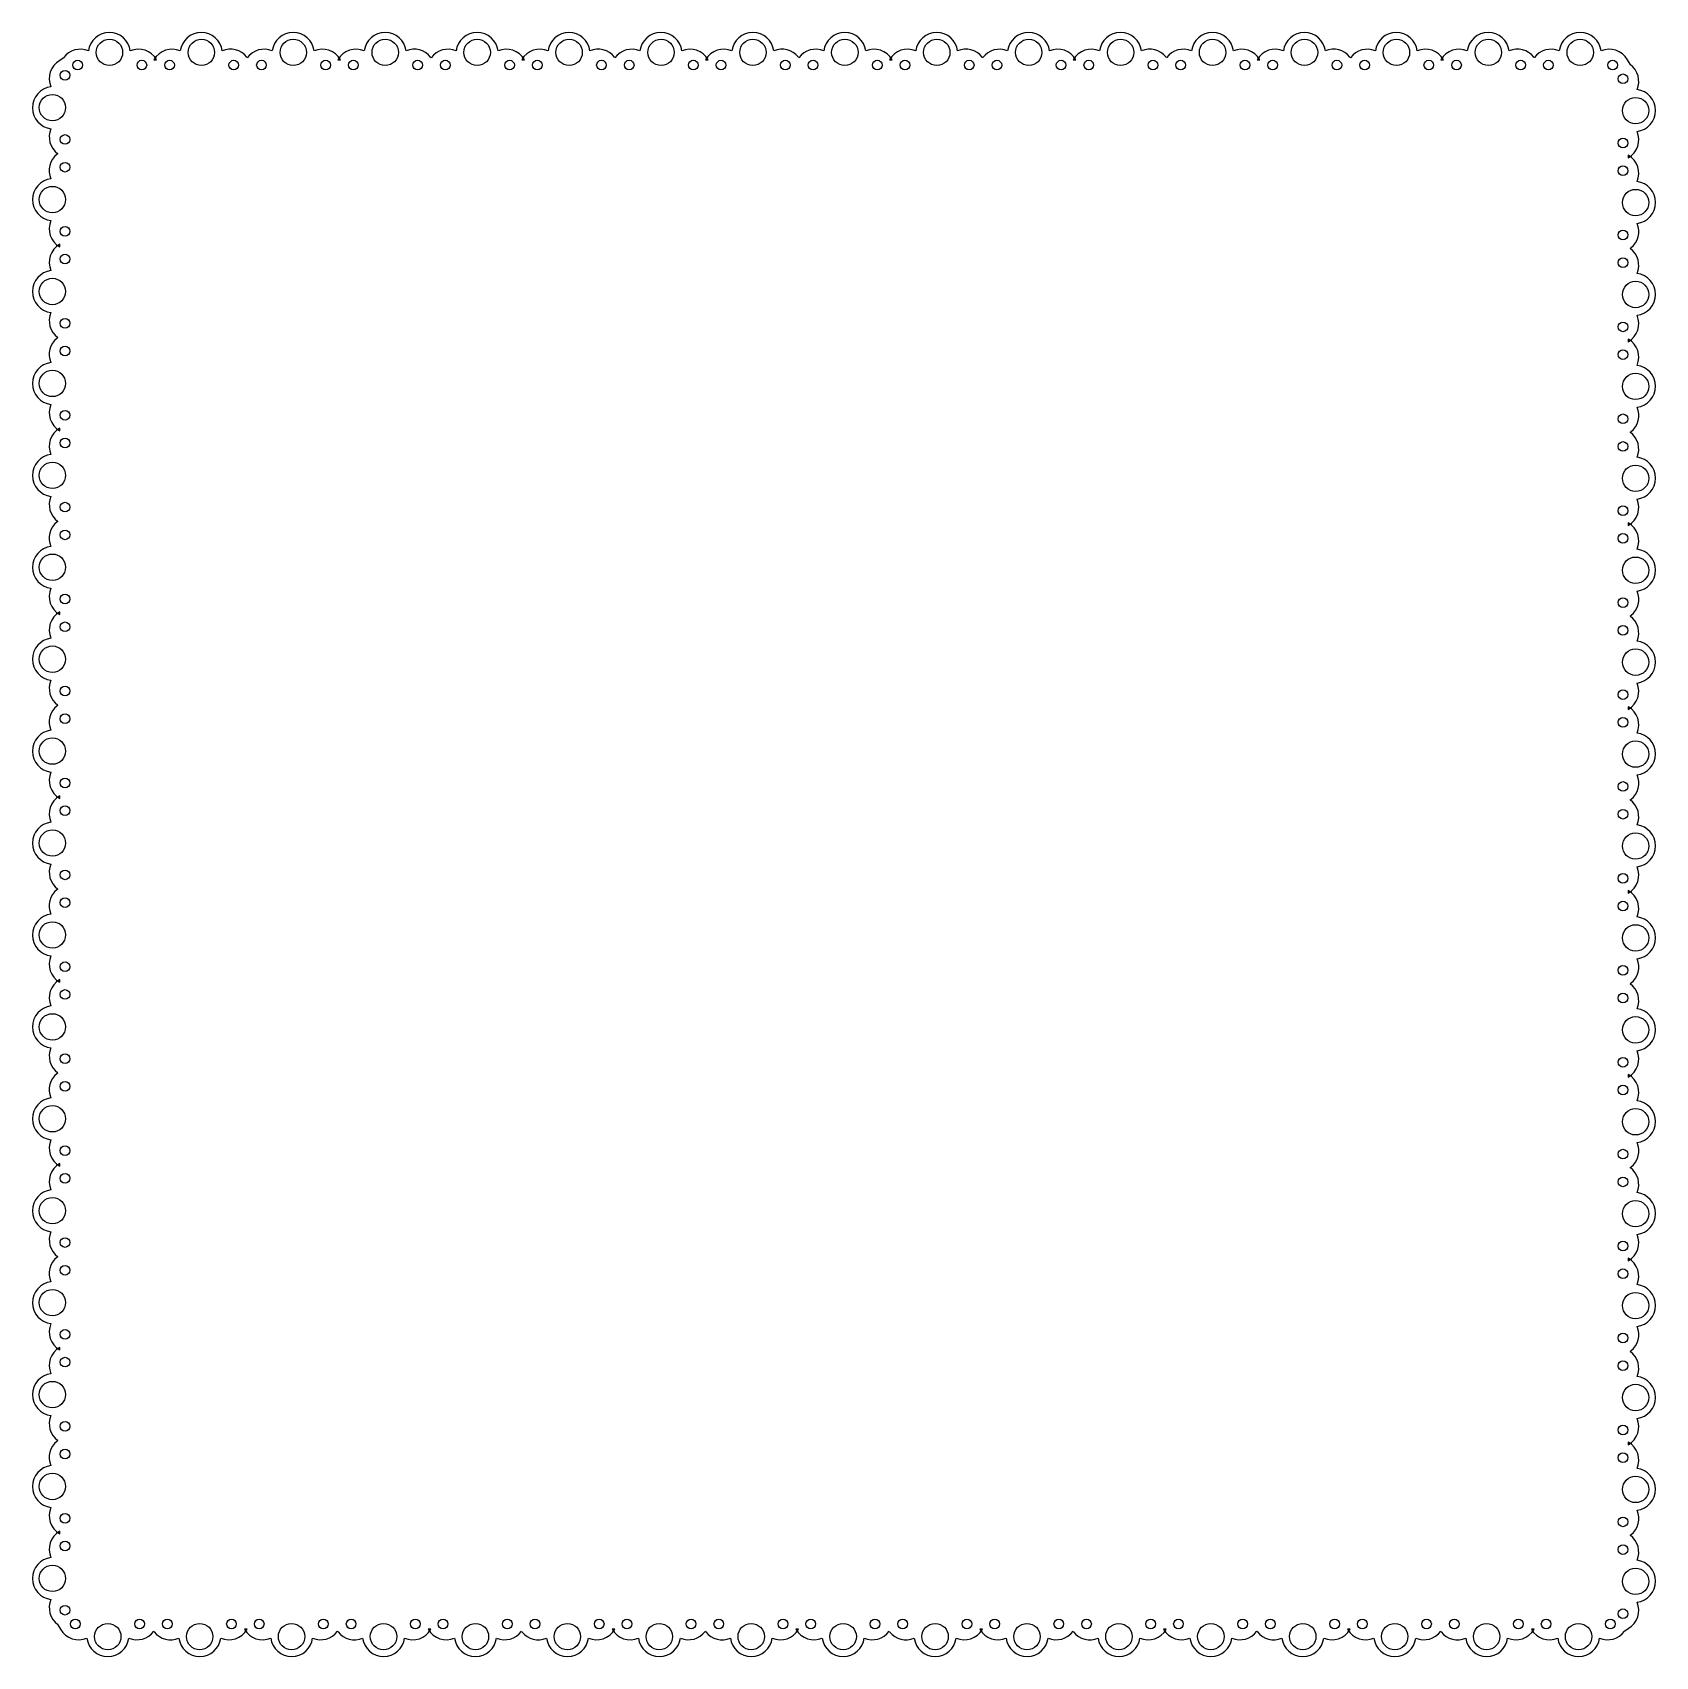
# Model space of a CAD drawing. Header units: centimetres. Extents: x -10.8 to 10.6, y -11.1 to 10.3.
import ezdxf

# ---------------------------------------------------------------- set-up
doc = ezdxf.new("R2010")
doc.units = ezdxf.units.CM
doc.header["$MEASUREMENT"] = 0
doc.layers.add('Camada 1', color=7, linetype='Continuous')

msp = doc.modelspace()

# ---------------------------------------------------------------- linework, layer by layer
at = {"layer": 'Camada 1'}
for points, knots in [([(10.2122, -10.72301), (10.1364, -10.82517), (10.00014, -10.86252), (9.88279, -10.81416), (9.88279, -10.81416), (9.8649, -10.95034), (9.74809, -11.05567), (9.60662, -11.05567), (9.60662, -11.05567), (9.46517, -11.05567), (9.3487, -10.95037), (9.33061, -10.81416), (9.33061, -10.81416), (9.20353, -10.86657), (9.05412, -10.81834), (8.98348, -10.69613), (8.98348, -10.69613), (8.98348, -10.69613), (9.01853, -10.69612), (9.01853, -10.69612), (9.01853, -10.69612), (8.94794, -10.8183), (8.79861, -10.86656), (8.6715, -10.81415), (8.6715, -10.81415), (8.65356, -10.95033), (8.5368, -11.05566), (8.39533, -11.05566), (8.39533, -11.05566), (8.25388, -11.05566), (8.13741, -10.95036), (8.11926, -10.81415), (8.11926, -10.81415), (8.00499, -10.8613), (7.87269, -10.82706), (7.79581, -10.7307), (7.79581, -10.7307), (7.79581, -10.7307), (7.78962, -10.723), (7.78962, -10.723), (7.78962, -10.723), (7.71387, -10.82516), (7.57756, -10.86251), (7.46021, -10.81415), (7.46021, -10.81415), (7.44232, -10.95033), (7.32551, -11.05566), (7.18409, -11.05566), (7.18409, -11.05566), (7.04262, -11.05566), (6.92612, -10.95036), (6.90802, -10.81415), (6.90802, -10.81415), (6.78099, -10.86656), (6.63153, -10.81833), (6.56094, -10.69612), (6.56094, -10.69612), (6.56094, -10.69612), (6.59598, -10.69612), (6.59598, -10.69612), (6.59598, -10.69612), (6.52542, -10.8183), (6.37606, -10.86656), (6.24893, -10.81415), (6.24893, -10.81415), (6.23104, -10.95033), (6.11423, -11.05566), (5.97281, -11.05566), (5.97281, -11.05566), (5.83134, -11.05566), (5.71484, -10.95036), (5.69674, -10.81415), (5.69674, -10.81415), (5.58244, -10.8613), (5.45012, -10.82706), (5.37323, -10.7307), (5.37323, -10.7307), (5.37323, -10.7307), (5.36709, -10.723), (5.36709, -10.723), (5.36709, -10.723), (5.29134, -10.82516), (5.15503, -10.86251), (5.03768, -10.81415), (5.03768, -10.81415), (5.01979, -10.95033), (4.90298, -11.05566), (4.76151, -11.05566), (4.76151, -11.05566), (4.62009, -11.05566), (4.50359, -10.95036), (4.48552, -10.81415), (4.48552, -10.81415), (4.35841, -10.86656), (4.209, -10.81833), (4.13841, -10.69612), (4.13841, -10.69612), (4.13841, -10.69612), (4.17343, -10.69612), (4.17343, -10.69612), (4.17343, -10.69612), (4.10284, -10.8183), (3.95351, -10.86656), (3.8264, -10.81415), (3.8264, -10.81415), (3.80851, -10.95033), (3.6917, -11.05566), (3.55023, -11.05566), (3.55023, -11.05566), (3.40878, -11.05566), (3.29231, -10.95036), (3.27424, -10.81415), (3.27424, -10.81415), (3.15989, -10.8613), (3.0276, -10.82706), (2.95073, -10.7307), (2.95073, -10.7307), (2.95073, -10.7307), (2.94459, -10.723), (2.94459, -10.723), (2.94459, -10.723), (2.86876, -10.82516), (2.73253, -10.86251), (2.61513, -10.81415), (2.61513, -10.81415), (2.59722, -10.95033), (2.48046, -11.05566), (2.33898, -11.05566), (2.33898, -11.05566), (2.1975, -11.05566), (2.08106, -10.95036), (2.06299, -10.81415), (2.06299, -10.81415), (1.93588, -10.86656), (1.78647, -10.81833), (1.71583, -10.69612), (1.71583, -10.69612), (1.71583, -10.69612), (1.75091, -10.69612), (1.75091, -10.69612), (1.75091, -10.69612), (1.68032, -10.8183), (1.53096, -10.86656), (1.40386, -10.81415), (1.40386, -10.81415), (1.38595, -10.95033), (1.26913, -11.05566), (1.12771, -11.05566), (1.12771, -11.05566), (0.98624, -11.05566), (0.86982, -10.95036), (0.85175, -10.81415), (0.85175, -10.81415), (0.7374, -10.8613), (0.60508, -10.82706), (0.52819, -10.7307), (0.52819, -10.7307), (0.52819, -10.7307), (0.52205, -10.723), (0.52205, -10.723), (0.52205, -10.723), (0.44627, -10.82516), (0.30999, -10.86251), (0.19262, -10.81415), (0.19262, -10.81415), (0.17473, -10.95033), (0.05792, -11.05566), (-0.08355, -11.05566), (-0.08355, -11.05566), (-0.22494, -11.05566), (-0.34139, -10.95036), (-0.35951, -10.81415), (-0.35951, -10.81415), (-0.48654, -10.86656), (-0.63597, -10.81833), (-0.70662, -10.69612), (-0.70662, -10.69612), (-0.70662, -10.69612), (-0.67157, -10.69612), (-0.67157, -10.69612), (-0.67157, -10.69612), (-0.74213, -10.8183), (-0.89152, -10.86656), (-1.01865, -10.81415), (-1.01865, -10.81415), (-1.03651, -10.95033), (-1.15332, -11.05566), (-1.29477, -11.05566), (-1.29477, -11.05566), (-1.43624, -11.05566), (-1.55269, -10.95036), (-1.57073, -10.81415), (-1.57073, -10.81415), (-1.68506, -10.8613), (-1.81743, -10.82706), (-1.89429, -10.7307), (-1.89429, -10.7307), (-1.89429, -10.7307), (-1.90043, -10.723), (-1.90043, -10.723), (-1.90043, -10.723), (-1.97623, -10.82516), (-2.11249, -10.86251), (-2.22986, -10.81415), (-2.22986, -10.81415), (-2.24772, -10.95033), (-2.36453, -11.05566), (-2.50601, -11.05566), (-2.50601, -11.05566), (-2.64749, -11.05566), (-2.7639, -10.95036), (-2.78197, -10.81415), (-2.78197, -10.81415), (-2.90905, -10.86656), (-3.05849, -10.81833), (-3.12908, -10.69612), (-3.12908, -10.69612), (-3.12908, -10.69612), (-3.09409, -10.69612), (-3.09409, -10.69612), (-3.09409, -10.69612), (-3.16465, -10.8183), (-3.31399, -10.86656), (-3.44114, -10.81415), (-3.44114, -10.81415), (-3.45897, -10.95033), (-3.57579, -11.05566), (-3.71723, -11.05566), (-3.71723, -11.05566), (-3.8587, -11.05566), (-3.97515, -10.95036), (-3.99324, -10.81415), (-3.99324, -10.81415), (-4.10749, -10.8613), (-4.23986, -10.82706), (-4.31672, -10.7307), (-4.31672, -10.7307), (-4.31672, -10.7307), (-4.32288, -10.723), (-4.32288, -10.723), (-4.32288, -10.723), (-4.39871, -10.82516), (-4.53497, -10.86251), (-4.65237, -10.81415), (-4.65237, -10.81415), (-4.67023, -10.95033), (-4.78699, -11.05566), (-4.92846, -11.05566), (-4.92846, -11.05566), (-5.06993, -11.05566), (-5.1864, -10.95036), (-5.20447, -10.81415), (-5.20447, -10.81415), (-5.33152, -10.86656), (-5.48099, -10.81833), (-5.55155, -10.69612), (-5.55155, -10.69612), (-5.55155, -10.69612), (-5.51656, -10.69612), (-5.51656, -10.69612), (-5.51656, -10.69612), (-5.58712, -10.8183), (-5.73648, -10.86656), (-5.86364, -10.81415), (-5.86364, -10.81415), (-5.8815, -10.95033), (-5.99826, -11.05566), (-6.13973, -11.05566), (-6.13973, -11.05566), (-6.28118, -11.05566), (-6.39767, -10.95036), (-6.41574, -10.81415), (-6.41574, -10.81415), (-6.53004, -10.8613), (-6.66241, -10.82706), (-6.73922, -10.7307), (-6.73922, -10.7307), (-6.73922, -10.7307), (-6.74541, -10.723), (-6.74541, -10.723), (-6.74541, -10.723), (-6.82119, -10.82516), (-6.95747, -10.86251), (-7.07484, -10.81415), (-7.07484, -10.81415), (-7.09273, -10.95033), (-7.20951, -11.05566), (-7.35096, -11.05566), (-7.35096, -11.05566), (-7.49241, -11.05566), (-7.6089, -10.95036), (-7.62697, -10.81415), (-7.62697, -10.81415), (-7.75405, -10.86656), (-7.90346, -10.81833), (-7.97408, -10.69612), (-7.97408, -10.69612), (-7.97408, -10.69612), (-7.93906, -10.69612), (-7.93906, -10.69612), (-7.93906, -10.69612), (-8.00962, -10.8183), (-8.15898, -10.86656), (-8.28611, -10.81415), (-8.28611, -10.81415), (-8.304, -10.95033), (-8.42078, -11.05566), (-8.56223, -11.05566), (-8.56223, -11.05566), (-8.70368, -11.05566), (-8.82015, -10.95036), (-8.83822, -10.81415), (-8.83822, -10.81415), (-8.95255, -10.8613), (-9.08489, -10.82706), (-9.16175, -10.7307), (-9.16175, -10.7307), (-9.16175, -10.7307), (-9.16791, -10.723), (-9.16791, -10.723), (-9.16791, -10.723), (-9.24369, -10.82516), (-9.37997, -10.86251), (-9.49734, -10.81415), (-9.49734, -10.81415), (-9.5152, -10.95033), (-9.63201, -11.05566), (-9.77346, -11.05566), (-9.77346, -11.05566), (-9.91488, -11.05566), (-10.03135, -10.95036), (-10.04945, -10.81415), (-10.04945, -10.81415), (-10.1765, -10.86656), (-10.32591, -10.81833), (-10.39656, -10.69612), (-10.39656, -10.69612), (-10.39656, -10.69612), (-10.43445, -10.63921), (-10.43445, -10.63921), (-10.43445, -10.63921), (-10.43445, -10.63921), (-10.43374, -10.63275), (-10.43374, -10.63275), (-10.43374, -10.63275), (-10.53592, -10.55695), (-10.57325, -10.42069), (-10.52492, -10.30332), (-10.52492, -10.30332), (-10.6611, -10.28543), (-10.76641, -10.16865), (-10.76641, -10.0272), (-10.76641, -10.0272), (-10.76641, -9.88573), (-10.66111, -9.76926), (-10.52492, -9.75116), (-10.52492, -9.75116), (-10.57731, -9.62408), (-10.5291, -9.47467), (-10.40689, -9.40403), (-10.40689, -9.40403), (-10.40689, -9.40403), (-10.40689, -9.43911), (-10.40689, -9.43911), (-10.40689, -9.43911), (-10.52907, -9.36849), (-10.57733, -9.21916), (-10.52492, -9.09203), (-10.52492, -9.09203), (-10.6611, -9.07412), (-10.76641, -8.95736), (-10.76641, -8.81591), (-10.76641, -8.81591), (-10.76641, -8.67444), (-10.66111, -8.55797), (-10.52492, -8.53984), (-10.52492, -8.53984), (-10.57207, -8.42554), (-10.53781, -8.29325), (-10.44147, -8.21636), (-10.44147, -8.21636), (-10.44147, -8.21636), (-10.43374, -8.21017), (-10.43374, -8.21017), (-10.43374, -8.21017), (-10.53592, -8.13439), (-10.57325, -7.99811), (-10.52492, -7.88074), (-10.52492, -7.88074), (-10.6611, -7.86288), (-10.76641, -7.74609), (-10.76641, -7.60465), (-10.76641, -7.60465), (-10.76641, -7.46321), (-10.66111, -7.34668), (-10.52492, -7.32858), (-10.52492, -7.32858), (-10.57731, -7.20153), (-10.5291, -7.05209), (-10.40689, -6.9815), (-10.40689, -6.9815), (-10.40689, -6.9815), (-10.40689, -7.01653), (-10.40689, -7.01653), (-10.40689, -7.01653), (-10.52907, -6.94597), (-10.57733, -6.79661), (-10.52492, -6.66945), (-10.52492, -6.66945), (-10.6611, -6.65159), (-10.76641, -6.5348), (-10.76641, -6.39336), (-10.76641, -6.39336), (-10.76641, -6.25192), (-10.66111, -6.13539), (-10.52492, -6.11729), (-10.52492, -6.11729), (-10.57207, -6.00302), (-10.53781, -5.87067), (-10.44147, -5.79381), (-10.44147, -5.79381), (-10.44147, -5.79381), (-10.43374, -5.78765), (-10.43374, -5.78765), (-10.43374, -5.78765), (-10.53592, -5.71187), (-10.57325, -5.57559), (-10.52492, -5.45824), (-10.52492, -5.45824), (-10.6611, -5.44033), (-10.76641, -5.32354), (-10.76641, -5.18209), (-10.76641, -5.18209), (-10.76641, -5.04064), (-10.66111, -4.92415), (-10.52492, -4.90605), (-10.52492, -4.90605), (-10.57731, -4.77897), (-10.5291, -4.62956), (-10.40689, -4.55897), (-10.40689, -4.55897), (-10.40689, -4.55897), (-10.40689, -4.594), (-10.40689, -4.594), (-10.40689, -4.594), (-10.52907, -4.52338), (-10.57733, -4.37405), (-10.52492, -4.24695), (-10.52492, -4.24695), (-10.6611, -4.22906), (-10.76641, -4.11225), (-10.76641, -3.9708), (-10.76641, -3.9708), (-10.76641, -3.82933), (-10.66111, -3.71286), (-10.52492, -3.69476), (-10.52492, -3.69476), (-10.57207, -3.58043), (-10.53781, -3.44814), (-10.44147, -3.37125), (-10.44147, -3.37125), (-10.44147, -3.37125), (-10.43374, -3.36511), (-10.43374, -3.36511), (-10.43374, -3.36511), (-10.53592, -3.28928), (-10.57325, -3.15305), (-10.52492, -3.03568), (-10.52492, -3.03568), (-10.6611, -3.01777), (-10.76641, -2.90101), (-10.76641, -2.75953), (-10.76641, -2.75953), (-10.76641, -2.61808), (-10.66111, -2.50161), (-10.52492, -2.48352), (-10.52492, -2.48352), (-10.57731, -2.35644), (-10.5291, -2.20703), (-10.40689, -2.13639), (-10.40689, -2.13639), (-10.40689, -2.13639), (-10.40689, -2.17145), (-10.40689, -2.17145), (-10.40689, -2.17145), (-10.52907, -2.10086), (-10.57733, -1.9515), (-10.52492, -1.8244), (-10.52492, -1.8244), (-10.6611, -1.80651), (-10.76641, -1.6897), (-10.76641, -1.54828), (-10.76641, -1.54828), (-10.76641, -1.40681), (-10.66111, -1.29039), (-10.52492, -1.27227), (-10.52492, -1.27227), (-10.57207, -1.15794), (-10.53781, -1.02563), (-10.44147, -0.94871), (-10.44147, -0.94871), (-10.44147, -0.94871), (-10.43374, -0.94257), (-10.43374, -0.94257), (-10.43374, -0.94257), (-10.53592, -0.86682), (-10.57325, -0.73051), (-10.52492, -0.61314), (-10.52492, -0.61314), (-10.6611, -0.59531), (-10.76641, -0.47849), (-10.76641, -0.33702), (-10.76641, -0.33702), (-10.76641, -0.1956), (-10.66111, -0.07913), (-10.52492, -0.06101), (-10.52492, -0.06101), (-10.57731, 0.06604), (-10.5291, 0.21548), (-10.40689, 0.28607), (-10.40689, 0.28607), (-10.40689, 0.28607), (-10.40689, 0.25104), (-10.40689, 0.25104), (-10.40689, 0.25104), (-10.52907, 0.3216), (-10.57733, 0.47099), (-10.52492, 0.59809), (-10.52492, 0.59809), (-10.6611, 0.61595), (-10.76641, 0.73276), (-10.76641, 0.87424), (-10.76641, 0.87424), (-10.76641, 1.01569), (-10.66111, 1.13213), (-10.52492, 1.1502), (-10.52492, 1.1502), (-10.57207, 1.26453), (-10.53781, 1.39687), (-10.44147, 1.47373), (-10.44147, 1.47373), (-10.44147, 1.47373), (-10.43374, 1.47989), (-10.43374, 1.47989), (-10.43374, 1.47989), (-10.53592, 1.55572), (-10.57325, 1.69195), (-10.52492, 1.80932), (-10.52492, 1.80932), (-10.6611, 1.82723), (-10.76641, 1.94399), (-10.76641, 2.08547), (-10.76641, 2.08547), (-10.76641, 2.22695), (-10.66111, 2.34336), (-10.52492, 2.36143), (-10.52492, 2.36143), (-10.57731, 2.48851), (-10.5291, 2.63792), (-10.40689, 2.70859), (-10.40689, 2.70859), (-10.40689, 2.70859), (-10.40689, 2.67353), (-10.40689, 2.67353), (-10.40689, 2.67353), (-10.52907, 2.74409), (-10.57733, 2.89345), (-10.52492, 3.02061), (-10.52492, 3.02061), (-10.6611, 3.03847), (-10.76641, 3.15526), (-10.76641, 3.2967), (-10.76641, 3.2967), (-10.76641, 3.43815), (-10.66111, 3.55459), (-10.52492, 3.57271), (-10.52492, 3.57271), (-10.57207, 3.68701), (-10.53781, 3.81935), (-10.44147, 3.89622), (-10.44147, 3.89622), (-10.44147, 3.89622), (-10.43374, 3.90241), (-10.43374, 3.90241), (-10.43374, 3.90241), (-10.53592, 3.97819), (-10.57325, 4.11447), (-10.52492, 4.23184), (-10.52492, 4.23184), (-10.6611, 4.2497), (-10.76641, 4.36651), (-10.76641, 4.50796), (-10.76641, 4.50796), (-10.76641, 4.64941), (-10.66111, 4.7659), (-10.52492, 4.78397), (-10.52492, 4.78397), (-10.57731, 4.911), (-10.5291, 5.06046), (-10.40689, 5.13108), (-10.40689, 5.13108), (-10.40689, 5.13108), (-10.40689, 5.09605), (-10.40689, 5.09605), (-10.40689, 5.09605), (-10.52907, 5.16661), (-10.57733, 5.31595), (-10.52492, 5.4431), (-10.52492, 5.4431), (-10.6611, 5.46096), (-10.76641, 5.57777), (-10.76641, 5.71925), (-10.76641, 5.71925), (-10.76641, 5.86064), (-10.66111, 5.97714), (-10.52492, 5.99521), (-10.52492, 5.99521), (-10.57207, 6.10951), (-10.53781, 6.24188), (-10.44147, 6.31874), (-10.44147, 6.31874), (-10.44147, 6.31874), (-10.43374, 6.3249), (-10.43374, 6.3249), (-10.43374, 6.3249), (-10.53592, 6.40068), (-10.57325, 6.53696), (-10.52492, 6.65433), (-10.52492, 6.65433), (-10.6611, 6.67219), (-10.76641, 6.789), (-10.76641, 6.93045), (-10.76641, 6.93045), (-10.76641, 7.07187), (-10.66111, 7.18837), (-10.52492, 7.20641), (-10.52492, 7.20641), (-10.57731, 7.33349), (-10.5291, 7.48293), (-10.40689, 7.55352), (-10.40689, 7.55352), (-10.40689, 7.55352), (-10.40689, 7.51849), (-10.40689, 7.51849), (-10.40689, 7.51849), (-10.52907, 7.58908), (-10.57733, 7.73844), (-10.52492, 7.86557), (-10.52492, 7.86557), (-10.6611, 7.88346), (-10.76641, 8.00022), (-10.76641, 8.14169), (-10.76641, 8.14169), (-10.76641, 8.28314), (-10.66111, 8.39958), (-10.52492, 8.41765), (-10.52492, 8.41765), (-10.57207, 8.532), (-10.53781, 8.66435), (-10.44147, 8.74118), (-10.44147, 8.74118), (-10.44147, 8.74118), (-10.43374, 8.74737), (-10.43374, 8.74737), (-10.43374, 8.74737), (-10.53592, 8.82317), (-10.57325, 8.95943), (-10.52492, 9.07683), (-10.52492, 9.07683), (-10.6611, 9.09469), (-10.76641, 9.21145), (-10.76641, 9.35292), (-10.76641, 9.35292), (-10.76641, 9.49437), (-10.66111, 9.61081), (-10.52492, 9.62893), (-10.52492, 9.62893), (-10.57731, 9.75596), (-10.5291, 9.90539), (-10.40689, 9.97604), (-10.40689, 9.97604), (-10.40689, 9.97604), (-10.34995, 10.01393), (-10.34995, 10.01393), (-10.34995, 10.01393), (-10.34995, 10.01393), (-10.35903, 10.01197), (-10.35903, 10.01197), (-10.35903, 10.01197), (-10.2832, 10.11415), (-10.14697, 10.15148), (-10.02957, 10.10317), (-10.02957, 10.10317), (-10.01171, 10.23935), (-9.8949, 10.34466), (-9.75342, 10.34466), (-9.75342, 10.34466), (-9.61197, 10.34466), (-9.49548, 10.23936), (-9.47741, 10.10317), (-9.47741, 10.10317), (-9.35033, 10.15556), (-9.20089, 10.10735), (-9.13028, 9.98514), (-9.13028, 9.98514), (-9.13028, 9.98514), (-9.16533, 9.98516), (-9.16533, 9.98516), (-9.16533, 9.98516), (-9.09474, 10.10734), (-8.94538, 10.1556), (-8.81828, 10.10319), (-8.81828, 10.10319), (-8.80037, 10.23937), (-8.68361, 10.34468), (-8.54213, 10.34468), (-8.54213, 10.34468), (-8.40068, 10.34468), (-8.28419, 10.23938), (-8.26609, 10.10319), (-8.26609, 10.10319), (-8.15179, 10.15034), (-8.0195, 10.11608), (-7.94264, 10.01974), (-7.94264, 10.01974), (-7.94264, 10.01974), (-7.93645, 10.01201), (-7.93645, 10.01201), (-7.93645, 10.01201), (-7.86067, 10.11419), (-7.72439, 10.15152), (-7.60699, 10.10321), (-7.60699, 10.10321), (-7.58913, 10.23939), (-7.47232, 10.3447), (-7.3309, 10.3447), (-7.3309, 10.3447), (-7.18943, 10.3447), (-7.07293, 10.2394), (-7.05486, 10.10321), (-7.05486, 10.10321), (-6.92781, 10.1556), (-6.77834, 10.10739), (-6.70775, 9.98518), (-6.70775, 9.98518), (-6.70775, 9.98518), (-6.74277, 9.98519), (-6.74277, 9.98519), (-6.74277, 9.98519), (-6.67221, 10.10737), (-6.52285, 10.15563), (-6.39569, 10.10322), (-6.39569, 10.10322), (-6.37783, 10.2394), (-6.26102, 10.34471), (-6.1196, 10.34471), (-6.1196, 10.34471), (-5.97815, 10.34471), (-5.86163, 10.23941), (-5.84356, 10.10322), (-5.84356, 10.10322), (-5.72926, 10.15037), (-5.59692, 10.11611), (-5.52005, 10.01977), (-5.52005, 10.01977), (-5.52005, 10.01977), (-5.51389, 10.01204), (-5.51389, 10.01204), (-5.51389, 10.01204), (-5.43811, 10.11422), (-5.30183, 10.15155), (-5.18446, 10.10324), (-5.18446, 10.10324), (-5.16657, 10.23942), (-5.04979, 10.34473), (-4.90831, 10.34473), (-4.90831, 10.34473), (-4.76692, 10.34473), (-4.65037, 10.23943), (-4.6323, 10.10324), (-4.6323, 10.10324), (-4.50522, 10.15563), (-4.35578, 10.10742), (-4.28519, 9.98521), (-4.28519, 9.98521), (-4.28519, 9.98521), (-4.32022, 9.98522), (-4.32022, 9.98522), (-4.32022, 9.98522), (-4.2496, 10.1074), (-4.10027, 10.15566), (-3.97317, 10.10325), (-3.97317, 10.10325), (-3.95528, 10.23943), (-3.8385, 10.34474), (-3.69702, 10.34474), (-3.69702, 10.34474), (-3.55557, 10.34474), (-3.43908, 10.23944), (-3.42101, 10.10323), (-3.42101, 10.10323), (-3.30668, 10.15038), (-3.17437, 10.11614), (-3.09753, 10.01978), (-3.09753, 10.01978), (-3.09753, 10.01978), (-3.09137, 10.01205), (-3.09137, 10.01205), (-3.09137, 10.01205), (-3.01554, 10.11423), (-2.87931, 10.15156), (-2.76194, 10.10323), (-2.76194, 10.10323), (-2.74403, 10.23941), (-2.62727, 10.34474), (-2.48579, 10.34474), (-2.48579, 10.34474), (-2.34431, 10.34474), (-2.22785, 10.23944), (-2.20978, 10.10323), (-2.20978, 10.10323), (-2.0827, 10.15562), (-1.93329, 10.10741), (-1.86262, 9.9852), (-1.86262, 9.9852), (-1.86262, 9.9852), (-1.8977, 9.98519), (-1.8977, 9.98519), (-1.8977, 9.98519), (-1.82708, 10.10737), (-1.67775, 10.15563), (-1.55062, 10.10322), (-1.55062, 10.10322), (-1.53273, 10.2394), (-1.41589, 10.34473), (-1.27447, 10.34473), (-1.27447, 10.34473), (-1.13302, 10.34473), (-1.01658, 10.23943), (-0.99851, 10.10322), (-0.99851, 10.10322), (-0.88416, 10.15037), (-0.75184, 10.11613), (-0.67495, 10.01977), (-0.67495, 10.01977), (-0.67495, 10.01977), (-0.66879, 10.01204), (-0.66879, 10.01204), (-0.66879, 10.01204), (-0.59301, 10.11422), (-0.45673, 10.15155), (-0.33936, 10.10322), (-0.33936, 10.10322), (-0.3215, 10.2394), (-0.20469, 10.34473), (-0.06324, 10.34473), (-0.06324, 10.34473), (0.07821, 10.34473), (0.19465, 10.23943), (0.21272, 10.10322), (0.21272, 10.10322), (0.33983, 10.15561), (0.48924, 10.1074), (0.55985, 9.98519), (0.55985, 9.98519), (0.55985, 9.98519), (0.52483, 9.98519), (0.52483, 9.98519), (0.52483, 9.98519), (0.59539, 10.10737), (0.74478, 10.15563), (0.87188, 10.10322), (0.87188, 10.10322), (0.88974, 10.2394), (1.00655, 10.34473), (1.14803, 10.34473), (1.14803, 10.34473), (1.28951, 10.34473), (1.40592, 10.23943), (1.42399, 10.10322), (1.42399, 10.10322), (1.53832, 10.15037), (1.67066, 10.11613), (1.74752, 10.01977), (1.74752, 10.01977), (1.74752, 10.01977), (1.75368, 10.01204), (1.75368, 10.01204), (1.75368, 10.01204), (1.82948, 10.11422), (1.96574, 10.15155), (2.08311, 10.10322), (2.08311, 10.10322), (2.10102, 10.2394), (2.21778, 10.34473), (2.35926, 10.34473), (2.35926, 10.34473), (2.50071, 10.34473), (2.61715, 10.23943), (2.63522, 10.10322), (2.63522, 10.10322), (2.76233, 10.15561), (2.91171, 10.1074), (2.98238, 9.98519), (2.98238, 9.98519), (2.98238, 9.98519), (2.94733, 9.98519), (2.94733, 9.98519), (2.94733, 9.98519), (3.01792, 10.10737), (3.16725, 10.15563), (3.29441, 10.10322), (3.29441, 10.10322), (3.31227, 10.2394), (3.42906, 10.34473), (3.57053, 10.34473), (3.57053, 10.34473), (3.71195, 10.34473), (3.82842, 10.23943), (3.84652, 10.10322), (3.84652, 10.10322), (3.96082, 10.15037), (4.09316, 10.11613), (4.17003, 10.01977), (4.17003, 10.01977), (4.17003, 10.01977), (4.17622, 10.01204), (4.17622, 10.01204), (4.17622, 10.01204), (4.252, 10.11422), (4.38828, 10.15155), (4.50565, 10.10322), (4.50565, 10.10322), (4.52354, 10.2394), (4.64035, 10.34473), (4.78174, 10.34473), (4.78174, 10.34473), (4.92321, 10.34473), (5.03968, 10.23943), (5.05775, 10.10322), (5.05775, 10.10322), (5.1848, 10.15561), (5.33424, 10.1074), (5.40488, 9.98519), (5.40488, 9.98519), (5.40488, 9.98519), (5.36982, 9.98519), (5.36982, 9.98519), (5.36982, 9.98519), (5.44041, 10.10737), (5.58974, 10.15563), (5.7169, 10.10322), (5.7169, 10.10322), (5.73476, 10.2394), (5.85157, 10.34473), (5.99305, 10.34473), (5.99305, 10.34473), (6.13444, 10.34473), (6.25094, 10.23943), (6.26901, 10.10322), (6.26901, 10.10322), (6.38331, 10.15037), (6.51568, 10.11613), (6.59254, 10.01977), (6.59254, 10.01977), (6.59254, 10.01977), (6.59868, 10.01204), (6.59868, 10.01204), (6.59868, 10.01204), (6.67446, 10.11422), (6.81077, 10.15155), (6.92814, 10.10322), (6.92814, 10.10322), (6.946, 10.2394), (7.06281, 10.34473), (7.20426, 10.34473), (7.20426, 10.34473), (7.34568, 10.34473), (7.46218, 10.23943), (7.48025, 10.10322), (7.48025, 10.10322), (7.60736, 10.15561), (7.75674, 10.1074), (7.82733, 9.98519), (7.82733, 9.98519), (7.82733, 9.98519), (7.79232, 9.98519), (7.79232, 9.98519), (7.79232, 9.98519), (7.86291, 10.10737), (8.01227, 10.15563), (8.13937, 10.10322), (8.13937, 10.10322), (8.15728, 10.2394), (8.27407, 10.34473), (8.41549, 10.34473), (8.41549, 10.34473), (8.55696, 10.34473), (8.67338, 10.23943), (8.6915, 10.10322), (8.6915, 10.10322), (8.80583, 10.15037), (8.93817, 10.11613), (9.01503, 10.01977), (9.01503, 10.01977), (9.01503, 10.01977), (9.02122, 10.01204), (9.02122, 10.01204), (9.02122, 10.01204), (9.097, 10.11422), (9.23328, 10.15155), (9.35065, 10.10322), (9.35065, 10.10322), (9.36854, 10.2394), (9.48527, 10.34473), (9.62674, 10.34473), (9.62674, 10.34473), (9.76821, 10.34473), (9.88463, 10.23943), (9.90275, 10.10322), (9.90275, 10.10322), (10.0298, 10.15561), (10.17921, 10.1074), (10.24986, 9.98519), (10.24986, 9.98519), (10.24986, 9.98519), (10.28775, 9.92825), (10.28775, 9.92825), (10.28775, 9.92825), (10.28775, 9.92825), (10.28706, 9.92179), (10.28706, 9.92179), (10.28706, 9.92179), (10.38922, 9.84599), (10.42657, 9.70973), (10.37821, 9.59236), (10.37821, 9.59236), (10.51439, 9.5745), (10.61972, 9.45769), (10.61972, 9.31621), (10.61972, 9.31621), (10.61972, 9.17473), (10.51442, 9.05827), (10.37821, 9.0402), (10.37821, 9.0402), (10.43062, 8.91312), (10.38239, 8.76371), (10.26018, 8.69304), (10.26018, 8.69304), (10.26018, 8.69304), (10.26018, 8.72812), (10.26018, 8.72812), (10.26018, 8.72812), (10.38236, 8.6575), (10.43062, 8.50817), (10.37821, 8.38104), (10.37821, 8.38104), (10.51439, 8.36313), (10.61972, 8.24637), (10.61972, 8.10489), (10.61972, 8.10489), (10.61972, 7.96341), (10.51442, 7.84695), (10.37821, 7.82885), (10.37821, 7.82885), (10.42536, 7.71455), (10.39112, 7.58226), (10.29476, 7.5054), (10.29476, 7.5054), (10.29476, 7.5054), (10.28706, 7.49921), (10.28706, 7.49921), (10.28706, 7.49921), (10.38922, 7.42343), (10.42657, 7.28715), (10.37821, 7.16978), (10.37821, 7.16978), (10.51439, 7.15192), (10.61972, 7.03511), (10.61972, 6.89369), (10.61972, 6.89369), (10.61972, 6.75224), (10.51442, 6.63572), (10.37821, 6.61762), (10.37821, 6.61762), (10.43062, 6.49059), (10.38239, 6.34113), (10.26018, 6.27051), (10.26018, 6.27051), (10.26018, 6.27051), (10.26018, 6.30554), (10.26018, 6.30554), (10.26018, 6.30554), (10.38236, 6.23498), (10.43062, 6.08564), (10.37821, 5.95849), (10.37821, 5.95849), (10.51439, 5.94063), (10.61972, 5.82382), (10.61972, 5.6824), (10.61972, 5.6824), (10.61972, 5.54095), (10.51442, 5.42443), (10.37821, 5.40633), (10.37821, 5.40633), (10.42536, 5.29203), (10.39112, 5.15969), (10.29476, 5.08285), (10.29476, 5.08285), (10.29476, 5.08285), (10.28706, 5.07669), (10.28706, 5.07669), (10.28706, 5.07669), (10.38922, 5.00091), (10.42657, 4.86463), (10.37821, 4.74726), (10.37821, 4.74726), (10.51439, 4.7294), (10.61972, 4.61259), (10.61972, 4.47114), (10.61972, 4.47114), (10.61972, 4.32972), (10.51442, 4.21317), (10.37821, 4.1951), (10.37821, 4.1951), (10.43062, 4.0681), (10.38239, 3.91866), (10.26018, 3.84802), (10.26018, 3.84802), (10.26018, 3.84802), (10.26018, 3.8831), (10.26018, 3.8831), (10.26018, 3.8831), (10.38236, 3.81246), (10.43062, 3.66313), (10.37821, 3.53602), (10.37821, 3.53602), (10.51439, 3.51811), (10.61972, 3.40129), (10.61972, 3.25985), (10.61972, 3.25985), (10.61972, 3.11838), (10.51442, 3.00191), (10.37821, 2.98384), (10.37821, 2.98384), (10.42536, 2.86949), (10.39112, 2.73722), (10.29476, 2.66033), (10.29476, 2.66033), (10.29476, 2.66033), (10.28706, 2.65419), (10.28706, 2.65419), (10.28706, 2.65419), (10.38922, 2.57836), (10.42657, 2.44215), (10.37821, 2.32478), (10.37821, 2.32478), (10.51439, 2.30687), (10.61972, 2.19008), (10.61972, 2.04861), (10.61972, 2.04861), (10.61972, 1.90716), (10.51442, 1.79067), (10.37821, 1.7726), (10.37821, 1.7726), (10.43062, 1.64552), (10.38239, 1.49608), (10.26018, 1.42547), (10.26018, 1.42547), (10.26018, 1.42547), (10.26018, 1.46053), (10.26018, 1.46053), (10.26018, 1.46053), (10.38236, 1.38997), (10.43062, 1.24063), (10.37821, 1.11348), (10.37821, 1.11348), (10.51439, 1.09557), (10.61972, 0.97875), (10.61972, 0.83739), (10.61972, 0.83739), (10.61972, 0.69592), (10.51442, 0.57945), (10.37821, 0.56138), (10.37821, 0.56138), (10.42536, 0.44703), (10.39112, 0.31468), (10.29476, 0.23782), (10.29476, 0.23782), (10.29476, 0.23782), (10.28706, 0.23166), (10.28706, 0.23166), (10.28706, 0.23166), (10.38922, 0.15591), (10.42657, 0.01962), (10.37821, -0.09775), (10.37821, -0.09775), (10.51439, -0.11566), (10.61972, -0.23248), (10.61972, -0.37392), (10.61972, -0.37392), (10.61972, -0.51529), (10.51442, -0.63176), (10.37821, -0.64983), (10.37821, -0.64983), (10.43062, -0.77694), (10.38239, -0.92635), (10.26018, -0.99691), (10.26018, -0.99691), (10.26018, -0.99691), (10.26018, -0.96191), (10.26018, -0.96191), (10.26018, -0.96191), (10.38236, -1.03247), (10.43062, -1.18183), (10.37821, -1.30899), (10.37821, -1.30899), (10.51439, -1.3268), (10.61972, -1.44361), (10.61972, -1.58508), (10.61972, -1.58508), (10.61972, -1.72655), (10.51442, -1.843), (10.37821, -1.86109), (10.37821, -1.86109), (10.42536, -1.97544), (10.39112, -2.10776), (10.29476, -2.18457), (10.29476, -2.18457), (10.29476, -2.18457), (10.28706, -2.19073), (10.28706, -2.19073), (10.28706, -2.19073), (10.38922, -2.26653), (10.42657, -2.40282), (10.37821, -2.52022), (10.37821, -2.52022), (10.51439, -2.53813), (10.61972, -2.65487), (10.61972, -2.79631), (10.61972, -2.79631), (10.61972, -2.93778), (10.51442, -3.05425), (10.37821, -3.07232), (10.37821, -3.07232), (10.43062, -3.1994), (10.38239, -3.34884), (10.26018, -3.41948), (10.26018, -3.41948), (10.26018, -3.41948), (10.26018, -3.3844), (10.26018, -3.3844), (10.26018, -3.3844), (10.38236, -3.45496), (10.43062, -3.60432), (10.37821, -3.73145), (10.37821, -3.73145), (10.51439, -3.74936), (10.61972, -3.8661), (10.61972, -4.00757), (10.61972, -4.00757), (10.61972, -4.14902), (10.51442, -4.26549), (10.37821, -4.28356), (10.37821, -4.28356), (10.42536, -4.39791), (10.39112, -4.53026), (10.29476, -4.60707), (10.29476, -4.60707), (10.29476, -4.60707), (10.28706, -4.61329), (10.28706, -4.61329), (10.28706, -4.61329), (10.38922, -4.68904), (10.42657, -4.82533), (10.37821, -4.9427), (10.37821, -4.9427), (10.51439, -4.96061), (10.61972, -5.07743), (10.61972, -5.21882), (10.61972, -5.21882), (10.61972, -5.36027), (10.51442, -5.47676), (10.37821, -5.49483), (10.37821, -5.49483), (10.43062, -5.62191), (10.38239, -5.77132), (10.26018, -5.84196), (10.26018, -5.84196), (10.26018, -5.84196), (10.26018, -5.80688), (10.26018, -5.80688), (10.26018, -5.80688), (10.38236, -5.87747), (10.43062, -6.0268), (10.37821, -6.15396), (10.37821, -6.15396), (10.51439, -6.17187), (10.61972, -6.28869), (10.61972, -6.43013), (10.61972, -6.43013), (10.61972, -6.5715), (10.51442, -6.68799), (10.37821, -6.70606), (10.37821, -6.70606), (10.42536, -6.82039), (10.39112, -6.95273), (10.29476, -7.02962), (10.29476, -7.02962), (10.29476, -7.02962), (10.28706, -7.03576), (10.28706, -7.03576), (10.28706, -7.03576), (10.38922, -7.11151), (10.42657, -7.2478), (10.37821, -7.36517), (10.37821, -7.36517), (10.51439, -7.38308), (10.61972, -7.4999), (10.61972, -7.64134), (10.61972, -7.64134), (10.61972, -7.78271), (10.51442, -7.89918), (10.37821, -7.91725), (10.37821, -7.91725), (10.43062, -8.04436), (10.38239, -8.19374), (10.26018, -8.26441), (10.26018, -8.26441), (10.26018, -8.26441), (10.26018, -8.22933), (10.26018, -8.22933), (10.26018, -8.22933), (10.38236, -8.3), (10.43062, -8.4493), (10.37821, -8.57641), (10.37821, -8.57641), (10.51439, -8.5943), (10.61972, -8.71111), (10.61972, -8.85258), (10.61972, -8.85258), (10.61972, -8.99403), (10.51442, -9.11044), (10.37821, -9.12851), (10.37821, -9.12851), (10.42536, -9.24284), (10.39112, -9.37518), (10.29476, -9.45207), (10.29476, -9.45207), (10.29476, -9.45207), (10.28706, -9.45823), (10.28706, -9.45823), (10.28706, -9.45823), (10.38922, -9.53403), (10.42657, -9.67032), (10.37821, -9.78772), (10.37821, -9.78772), (10.51439, -9.80555), (10.61972, -9.92237), (10.61972, -10.06381), (10.61972, -10.06381), (10.61972, -10.20525), (10.51442, -10.32165), (10.37821, -10.33982), (10.37821, -10.33982), (10.43062, -10.46682), (10.38239, -10.61623), (10.26018, -10.68687), (10.26018, -10.68687), (10.26018, -10.68687), (10.20327, -10.72476), (10.20327, -10.72476), (10.20327, -10.72476), (10.20327, -10.72476), (10.2122, -10.72301), (10.2122, -10.72301)], [0, 0, 0, 0, 0.00289855, 0.00289855, 0.00289855, 0.00289855, 0.0057971, 0.0057971, 0.0057971, 0.0057971, 0.00869565, 0.00869565, 0.00869565, 0.00869565, 0.0115942, 0.0115942, 0.0115942, 0.0115942, 0.01449275, 0.01449275, 0.01449275, 0.01449275, 0.0173913, 0.0173913, 0.0173913, 0.0173913, 0.02028986, 0.02028986, 0.02028986, 0.02028986, 0.02318841, 0.02318841, 0.02318841, 0.02318841, 0.02608696, 0.02608696, 0.02608696, 0.02608696, 0.02898551, 0.02898551, 0.02898551, 0.02898551, 0.03188406, 0.03188406, 0.03188406, 0.03188406, 0.03478261, 0.03478261, 0.03478261, 0.03478261, 0.03768116, 0.03768116, 0.03768116, 0.03768116, 0.04057971, 0.04057971, 0.04057971, 0.04057971, 0.04347826, 0.04347826, 0.04347826, 0.04347826, 0.04637681, 0.04637681, 0.04637681, 0.04637681, 0.04927536, 0.04927536, 0.04927536, 0.04927536, 0.05217391, 0.05217391, 0.05217391, 0.05217391, 0.05507246, 0.05507246, 0.05507246, 0.05507246, 0.05797101, 0.05797101, 0.05797101, 0.05797101, 0.06086957, 0.06086957, 0.06086957, 0.06086957, 0.06376812, 0.06376812, 0.06376812, 0.06376812, 0.06666667, 0.06666667, 0.06666667, 0.06666667, 0.06956522, 0.06956522, 0.06956522, 0.06956522, 0.07246377, 0.07246377, 0.07246377, 0.07246377, 0.07536232, 0.07536232, 0.07536232, 0.07536232, 0.07826087, 0.07826087, 0.07826087, 0.07826087, 0.08115942, 0.08115942, 0.08115942, 0.08115942, 0.08405797, 0.08405797, 0.08405797, 0.08405797, 0.08695652, 0.08695652, 0.08695652, 0.08695652, 0.08985507, 0.08985507, 0.08985507, 0.08985507, 0.09275362, 0.09275362, 0.09275362, 0.09275362, 0.09565217, 0.09565217, 0.09565217, 0.09565217, 0.09855072, 0.09855072, 0.09855072, 0.09855072, 0.10144928, 0.10144928, 0.10144928, 0.10144928, 0.10434783, 0.10434783, 0.10434783, 0.10434783, 0.10724638, 0.10724638, 0.10724638, 0.10724638, 0.11014493, 0.11014493, 0.11014493, 0.11014493, 0.11304348, 0.11304348, 0.11304348, 0.11304348, 0.11594203, 0.11594203, 0.11594203, 0.11594203, 0.11884058, 0.11884058, 0.11884058, 0.11884058, 0.12173913, 0.12173913, 0.12173913, 0.12173913, 0.12463768, 0.12463768, 0.12463768, 0.12463768, 0.12753623, 0.12753623, 0.12753623, 0.12753623, 0.13043478, 0.13043478, 0.13043478, 0.13043478, 0.13333333, 0.13333333, 0.13333333, 0.13333333, 0.13623188, 0.13623188, 0.13623188, 0.13623188, 0.13913043, 0.13913043, 0.13913043, 0.13913043, 0.14202899, 0.14202899, 0.14202899, 0.14202899, 0.14492754, 0.14492754, 0.14492754, 0.14492754, 0.14782609, 0.14782609, 0.14782609, 0.14782609, 0.15072464, 0.15072464, 0.15072464, 0.15072464, 0.15362319, 0.15362319, 0.15362319, 0.15362319, 0.15652174, 0.15652174, 0.15652174, 0.15652174, 0.15942029, 0.15942029, 0.15942029, 0.15942029, 0.16231884, 0.16231884, 0.16231884, 0.16231884, 0.16521739, 0.16521739, 0.16521739, 0.16521739, 0.16811594, 0.16811594, 0.16811594, 0.16811594, 0.17101449, 0.17101449, 0.17101449, 0.17101449, 0.17391304, 0.17391304, 0.17391304, 0.17391304, 0.17681159, 0.17681159, 0.17681159, 0.17681159, 0.17971014, 0.17971014, 0.17971014, 0.17971014, 0.1826087, 0.1826087, 0.1826087, 0.1826087, 0.18550725, 0.18550725, 0.18550725, 0.18550725, 0.1884058, 0.1884058, 0.1884058, 0.1884058, 0.19130435, 0.19130435, 0.19130435, 0.19130435, 0.1942029, 0.1942029, 0.1942029, 0.1942029, 0.19710145, 0.19710145, 0.19710145, 0.19710145, 0.2, 0.2, 0.2, 0.2, 0.20289855, 0.20289855, 0.20289855, 0.20289855, 0.2057971, 0.2057971, 0.2057971, 0.2057971, 0.20869565, 0.20869565, 0.20869565, 0.20869565, 0.2115942, 0.2115942, 0.2115942, 0.2115942, 0.21449275, 0.21449275, 0.21449275, 0.21449275, 0.2173913, 0.2173913, 0.2173913, 0.2173913, 0.22028986, 0.22028986, 0.22028986, 0.22028986, 0.22318841, 0.22318841, 0.22318841, 0.22318841, 0.22608696, 0.22608696, 0.22608696, 0.22608696, 0.22898551, 0.22898551, 0.22898551, 0.22898551, 0.23188406, 0.23188406, 0.23188406, 0.23188406, 0.23478261, 0.23478261, 0.23478261, 0.23478261, 0.23768116, 0.23768116, 0.23768116, 0.23768116, 0.24057971, 0.24057971, 0.24057971, 0.24057971, 0.24347826, 0.24347826, 0.24347826, 0.24347826, 0.24637681, 0.24637681, 0.24637681, 0.24637681, 0.24927536, 0.24927536, 0.24927536, 0.24927536, 0.25217391, 0.25217391, 0.25217391, 0.25217391, 0.25507246, 0.25507246, 0.25507246, 0.25507246, 0.25797101, 0.25797101, 0.25797101, 0.25797101, 0.26086957, 0.26086957, 0.26086957, 0.26086957, 0.26376812, 0.26376812, 0.26376812, 0.26376812, 0.26666667, 0.26666667, 0.26666667, 0.26666667, 0.26956522, 0.26956522, 0.26956522, 0.26956522, 0.27246377, 0.27246377, 0.27246377, 0.27246377, 0.27536232, 0.27536232, 0.27536232, 0.27536232, 0.27826087, 0.27826087, 0.27826087, 0.27826087, 0.28115942, 0.28115942, 0.28115942, 0.28115942, 0.28405797, 0.28405797, 0.28405797, 0.28405797, 0.28695652, 0.28695652, 0.28695652, 0.28695652, 0.28985507, 0.28985507, 0.28985507, 0.28985507, 0.29275362, 0.29275362, 0.29275362, 0.29275362, 0.29565217, 0.29565217, 0.29565217, 0.29565217, 0.29855072, 0.29855072, 0.29855072, 0.29855072, 0.30144928, 0.30144928, 0.30144928, 0.30144928, 0.30434783, 0.30434783, 0.30434783, 0.30434783, 0.30724638, 0.30724638, 0.30724638, 0.30724638, 0.31014493, 0.31014493, 0.31014493, 0.31014493, 0.31304348, 0.31304348, 0.31304348, 0.31304348, 0.31594203, 0.31594203, 0.31594203, 0.31594203, 0.31884058, 0.31884058, 0.31884058, 0.31884058, 0.32173913, 0.32173913, 0.32173913, 0.32173913, 0.32463768, 0.32463768, 0.32463768, 0.32463768, 0.32753623, 0.32753623, 0.32753623, 0.32753623, 0.33043478, 0.33043478, 0.33043478, 0.33043478, 0.33333333, 0.33333333, 0.33333333, 0.33333333, 0.33623188, 0.33623188, 0.33623188, 0.33623188, 0.33913043, 0.33913043, 0.33913043, 0.33913043, 0.34202899, 0.34202899, 0.34202899, 0.34202899, 0.34492754, 0.34492754, 0.34492754, 0.34492754, 0.34782609, 0.34782609, 0.34782609, 0.34782609, 0.35072464, 0.35072464, 0.35072464, 0.35072464, 0.35362319, 0.35362319, 0.35362319, 0.35362319, 0.35652174, 0.35652174, 0.35652174, 0.35652174, 0.35942029, 0.35942029, 0.35942029, 0.35942029, 0.36231884, 0.36231884, 0.36231884, 0.36231884, 0.36521739, 0.36521739, 0.36521739, 0.36521739, 0.36811594, 0.36811594, 0.36811594, 0.36811594, 0.37101449, 0.37101449, 0.37101449, 0.37101449, 0.37391304, 0.37391304, 0.37391304, 0.37391304, 0.37681159, 0.37681159, 0.37681159, 0.37681159, 0.37971014, 0.37971014, 0.37971014, 0.37971014, 0.3826087, 0.3826087, 0.3826087, 0.3826087, 0.38550725, 0.38550725, 0.38550725, 0.38550725, 0.3884058, 0.3884058, 0.3884058, 0.3884058, 0.39130435, 0.39130435, 0.39130435, 0.39130435, 0.3942029, 0.3942029, 0.3942029, 0.3942029, 0.39710145, 0.39710145, 0.39710145, 0.39710145, 0.4, 0.4, 0.4, 0.4, 0.40289855, 0.40289855, 0.40289855, 0.40289855, 0.4057971, 0.4057971, 0.4057971, 0.4057971, 0.40869565, 0.40869565, 0.40869565, 0.40869565, 0.4115942, 0.4115942, 0.4115942, 0.4115942, 0.41449275, 0.41449275, 0.41449275, 0.41449275, 0.4173913, 0.4173913, 0.4173913, 0.4173913, 0.42028986, 0.42028986, 0.42028986, 0.42028986, 0.42318841, 0.42318841, 0.42318841, 0.42318841, 0.42608696, 0.42608696, 0.42608696, 0.42608696, 0.42898551, 0.42898551, 0.42898551, 0.42898551, 0.43188406, 0.43188406, 0.43188406, 0.43188406, 0.43478261, 0.43478261, 0.43478261, 0.43478261, 0.43768116, 0.43768116, 0.43768116, 0.43768116, 0.44057971, 0.44057971, 0.44057971, 0.44057971, 0.44347826, 0.44347826, 0.44347826, 0.44347826, 0.44637681, 0.44637681, 0.44637681, 0.44637681, 0.44927536, 0.44927536, 0.44927536, 0.44927536, 0.45217391, 0.45217391, 0.45217391, 0.45217391, 0.45507246, 0.45507246, 0.45507246, 0.45507246, 0.45797101, 0.45797101, 0.45797101, 0.45797101, 0.46086957, 0.46086957, 0.46086957, 0.46086957, 0.46376812, 0.46376812, 0.46376812, 0.46376812, 0.46666667, 0.46666667, 0.46666667, 0.46666667, 0.46956522, 0.46956522, 0.46956522, 0.46956522, 0.47246377, 0.47246377, 0.47246377, 0.47246377, 0.47536232, 0.47536232, 0.47536232, 0.47536232, 0.47826087, 0.47826087, 0.47826087, 0.47826087, 0.48115942, 0.48115942, 0.48115942, 0.48115942, 0.48405797, 0.48405797, 0.48405797, 0.48405797, 0.48695652, 0.48695652, 0.48695652, 0.48695652, 0.48985507, 0.48985507, 0.48985507, 0.48985507, 0.49275362, 0.49275362, 0.49275362, 0.49275362, 0.49565217, 0.49565217, 0.49565217, 0.49565217, 0.49855072, 0.49855072, 0.49855072, 0.49855072, 0.50144928, 0.50144928, 0.50144928, 0.50144928, 0.50434783, 0.50434783, 0.50434783, 0.50434783, 0.50724638, 0.50724638, 0.50724638, 0.50724638, 0.51014493, 0.51014493, 0.51014493, 0.51014493, 0.51304348, 0.51304348, 0.51304348, 0.51304348, 0.51594203, 0.51594203, 0.51594203, 0.51594203, 0.51884058, 0.51884058, 0.51884058, 0.51884058, 0.52173913, 0.52173913, 0.52173913, 0.52173913, 0.52463768, 0.52463768, 0.52463768, 0.52463768, 0.52753623, 0.52753623, 0.52753623, 0.52753623, 0.53043478, 0.53043478, 0.53043478, 0.53043478, 0.53333333, 0.53333333, 0.53333333, 0.53333333, 0.53623188, 0.53623188, 0.53623188, 0.53623188, 0.53913043, 0.53913043, 0.53913043, 0.53913043, 0.54202899, 0.54202899, 0.54202899, 0.54202899, 0.54492754, 0.54492754, 0.54492754, 0.54492754, 0.54782609, 0.54782609, 0.54782609, 0.54782609, 0.55072464, 0.55072464, 0.55072464, 0.55072464, 0.55362319, 0.55362319, 0.55362319, 0.55362319, 0.55652174, 0.55652174, 0.55652174, 0.55652174, 0.55942029, 0.55942029, 0.55942029, 0.55942029, 0.56231884, 0.56231884, 0.56231884, 0.56231884, 0.56521739, 0.56521739, 0.56521739, 0.56521739, 0.56811594, 0.56811594, 0.56811594, 0.56811594, 0.57101449, 0.57101449, 0.57101449, 0.57101449, 0.57391304, 0.57391304, 0.57391304, 0.57391304, 0.57681159, 0.57681159, 0.57681159, 0.57681159, 0.57971014, 0.57971014, 0.57971014, 0.57971014, 0.5826087, 0.5826087, 0.5826087, 0.5826087, 0.58550725, 0.58550725, 0.58550725, 0.58550725, 0.5884058, 0.5884058, 0.5884058, 0.5884058, 0.59130435, 0.59130435, 0.59130435, 0.59130435, 0.5942029, 0.5942029, 0.5942029, 0.5942029, 0.59710145, 0.59710145, 0.59710145, 0.59710145, 0.6, 0.6, 0.6, 0.6, 0.60289855, 0.60289855, 0.60289855, 0.60289855, 0.6057971, 0.6057971, 0.6057971, 0.6057971, 0.60869565, 0.60869565, 0.60869565, 0.60869565, 0.6115942, 0.6115942, 0.6115942, 0.6115942, 0.61449275, 0.61449275, 0.61449275, 0.61449275, 0.6173913, 0.6173913, 0.6173913, 0.6173913, 0.62028986, 0.62028986, 0.62028986, 0.62028986, 0.62318841, 0.62318841, 0.62318841, 0.62318841, 0.62608696, 0.62608696, 0.62608696, 0.62608696, 0.62898551, 0.62898551, 0.62898551, 0.62898551, 0.63188406, 0.63188406, 0.63188406, 0.63188406, 0.63478261, 0.63478261, 0.63478261, 0.63478261, 0.63768116, 0.63768116, 0.63768116, 0.63768116, 0.64057971, 0.64057971, 0.64057971, 0.64057971, 0.64347826, 0.64347826, 0.64347826, 0.64347826, 0.64637681, 0.64637681, 0.64637681, 0.64637681, 0.64927536, 0.64927536, 0.64927536, 0.64927536, 0.65217391, 0.65217391, 0.65217391, 0.65217391, 0.65507246, 0.65507246, 0.65507246, 0.65507246, 0.65797101, 0.65797101, 0.65797101, 0.65797101, 0.66086957, 0.66086957, 0.66086957, 0.66086957, 0.66376812, 0.66376812, 0.66376812, 0.66376812, 0.66666667, 0.66666667, 0.66666667, 0.66666667, 0.66956522, 0.66956522, 0.66956522, 0.66956522, 0.67246377, 0.67246377, 0.67246377, 0.67246377, 0.67536232, 0.67536232, 0.67536232, 0.67536232, 0.67826087, 0.67826087, 0.67826087, 0.67826087, 0.68115942, 0.68115942, 0.68115942, 0.68115942, 0.68405797, 0.68405797, 0.68405797, 0.68405797, 0.68695652, 0.68695652, 0.68695652, 0.68695652, 0.68985507, 0.68985507, 0.68985507, 0.68985507, 0.69275362, 0.69275362, 0.69275362, 0.69275362, 0.69565217, 0.69565217, 0.69565217, 0.69565217, 0.69855072, 0.69855072, 0.69855072, 0.69855072, 0.70144928, 0.70144928, 0.70144928, 0.70144928, 0.70434783, 0.70434783, 0.70434783, 0.70434783, 0.70724638, 0.70724638, 0.70724638, 0.70724638, 0.71014493, 0.71014493, 0.71014493, 0.71014493, 0.71304348, 0.71304348, 0.71304348, 0.71304348, 0.71594203, 0.71594203, 0.71594203, 0.71594203, 0.71884058, 0.71884058, 0.71884058, 0.71884058, 0.72173913, 0.72173913, 0.72173913, 0.72173913, 0.72463768, 0.72463768, 0.72463768, 0.72463768, 0.72753623, 0.72753623, 0.72753623, 0.72753623, 0.73043478, 0.73043478, 0.73043478, 0.73043478, 0.73333333, 0.73333333, 0.73333333, 0.73333333, 0.73623188, 0.73623188, 0.73623188, 0.73623188, 0.73913043, 0.73913043, 0.73913043, 0.73913043, 0.74202899, 0.74202899, 0.74202899, 0.74202899, 0.74492754, 0.74492754, 0.74492754, 0.74492754, 0.74782609, 0.74782609, 0.74782609, 0.74782609, 0.75072464, 0.75072464, 0.75072464, 0.75072464, 0.75362319, 0.75362319, 0.75362319, 0.75362319, 0.75652174, 0.75652174, 0.75652174, 0.75652174, 0.75942029, 0.75942029, 0.75942029, 0.75942029, 0.76231884, 0.76231884, 0.76231884, 0.76231884, 0.76521739, 0.76521739, 0.76521739, 0.76521739, 0.76811594, 0.76811594, 0.76811594, 0.76811594, 0.77101449, 0.77101449, 0.77101449, 0.77101449, 0.77391304, 0.77391304, 0.77391304, 0.77391304, 0.77681159, 0.77681159, 0.77681159, 0.77681159, 0.77971014, 0.77971014, 0.77971014, 0.77971014, 0.7826087, 0.7826087, 0.7826087, 0.7826087, 0.78550725, 0.78550725, 0.78550725, 0.78550725, 0.7884058, 0.7884058, 0.7884058, 0.7884058, 0.79130435, 0.79130435, 0.79130435, 0.79130435, 0.7942029, 0.7942029, 0.7942029, 0.7942029, 0.79710145, 0.79710145, 0.79710145, 0.79710145, 0.8, 0.8, 0.8, 0.8, 0.80289855, 0.80289855, 0.80289855, 0.80289855, 0.8057971, 0.8057971, 0.8057971, 0.8057971, 0.80869565, 0.80869565, 0.80869565, 0.80869565, 0.8115942, 0.8115942, 0.8115942, 0.8115942, 0.81449275, 0.81449275, 0.81449275, 0.81449275, 0.8173913, 0.8173913, 0.8173913, 0.8173913, 0.82028986, 0.82028986, 0.82028986, 0.82028986, 0.82318841, 0.82318841, 0.82318841, 0.82318841, 0.82608696, 0.82608696, 0.82608696, 0.82608696, 0.82898551, 0.82898551, 0.82898551, 0.82898551, 0.83188406, 0.83188406, 0.83188406, 0.83188406, 0.83478261, 0.83478261, 0.83478261, 0.83478261, 0.83768116, 0.83768116, 0.83768116, 0.83768116, 0.84057971, 0.84057971, 0.84057971, 0.84057971, 0.84347826, 0.84347826, 0.84347826, 0.84347826, 0.84637681, 0.84637681, 0.84637681, 0.84637681, 0.84927536, 0.84927536, 0.84927536, 0.84927536, 0.85217391, 0.85217391, 0.85217391, 0.85217391, 0.85507246, 0.85507246, 0.85507246, 0.85507246, 0.85797101, 0.85797101, 0.85797101, 0.85797101, 0.86086957, 0.86086957, 0.86086957, 0.86086957, 0.86376812, 0.86376812, 0.86376812, 0.86376812, 0.86666667, 0.86666667, 0.86666667, 0.86666667, 0.86956522, 0.86956522, 0.86956522, 0.86956522, 0.87246377, 0.87246377, 0.87246377, 0.87246377, 0.87536232, 0.87536232, 0.87536232, 0.87536232, 0.87826087, 0.87826087, 0.87826087, 0.87826087, 0.88115942, 0.88115942, 0.88115942, 0.88115942, 0.88405797, 0.88405797, 0.88405797, 0.88405797, 0.88695652, 0.88695652, 0.88695652, 0.88695652, 0.88985507, 0.88985507, 0.88985507, 0.88985507, 0.89275362, 0.89275362, 0.89275362, 0.89275362, 0.89565217, 0.89565217, 0.89565217, 0.89565217, 0.89855072, 0.89855072, 0.89855072, 0.89855072, 0.90144928, 0.90144928, 0.90144928, 0.90144928, 0.90434783, 0.90434783, 0.90434783, 0.90434783, 0.90724638, 0.90724638, 0.90724638, 0.90724638, 0.91014493, 0.91014493, 0.91014493, 0.91014493, 0.91304348, 0.91304348, 0.91304348, 0.91304348, 0.91594203, 0.91594203, 0.91594203, 0.91594203, 0.91884058, 0.91884058, 0.91884058, 0.91884058, 0.92173913, 0.92173913, 0.92173913, 0.92173913, 0.92463768, 0.92463768, 0.92463768, 0.92463768, 0.92753623, 0.92753623, 0.92753623, 0.92753623, 0.93043478, 0.93043478, 0.93043478, 0.93043478, 0.93333333, 0.93333333, 0.93333333, 0.93333333, 0.93623188, 0.93623188, 0.93623188, 0.93623188, 0.93913043, 0.93913043, 0.93913043, 0.93913043, 0.94202899, 0.94202899, 0.94202899, 0.94202899, 0.94492754, 0.94492754, 0.94492754, 0.94492754, 0.94782609, 0.94782609, 0.94782609, 0.94782609, 0.95072464, 0.95072464, 0.95072464, 0.95072464, 0.95362319, 0.95362319, 0.95362319, 0.95362319, 0.95652174, 0.95652174, 0.95652174, 0.95652174, 0.95942029, 0.95942029, 0.95942029, 0.95942029, 0.96231884, 0.96231884, 0.96231884, 0.96231884, 0.96521739, 0.96521739, 0.96521739, 0.96521739, 0.96811594, 0.96811594, 0.96811594, 0.96811594, 0.97101449, 0.97101449, 0.97101449, 0.97101449, 0.97391304, 0.97391304, 0.97391304, 0.97391304, 0.97681159, 0.97681159, 0.97681159, 0.97681159, 0.97971014, 0.97971014, 0.97971014, 0.97971014, 0.9826087, 0.9826087, 0.9826087, 0.9826087, 0.98550725, 0.98550725, 0.98550725, 0.98550725, 0.9884058, 0.9884058, 0.9884058, 0.9884058, 0.99130435, 0.99130435, 0.99130435, 0.99130435, 0.9942029, 0.9942029, 0.9942029, 0.9942029, 1, 1, 1, 1]), ([(-9.75217, 10.2566), (-9.84824, 10.2566), (-9.92616, 10.17868), (-9.92616, 10.08264), (-9.92616, 10.08264), (-9.92616, 9.98668), (-9.84824, 9.90876), (-9.75217, 9.90876), (-9.75217, 9.90876), (-9.65615, 9.90876), (-9.57826, 9.98668), (-9.57826, 10.08264), (-9.57826, 10.08264), (-9.57826, 10.17868), (-9.65607, 10.2566), (-9.75217, 10.2566)], [0, 0, 0, 0, 0.2, 0.2, 0.2, 0.2, 0.4, 0.4, 0.4, 0.4, 0.6, 0.6, 0.6, 0.6, 1, 1, 1, 1]), ([(-8.54088, 10.2566), (-8.63695, 10.2566), (-8.71482, 10.17868), (-8.71482, 10.08264), (-8.71482, 10.08264), (-8.71482, 9.98668), (-8.63695, 9.90876), (-8.54088, 9.90876), (-8.54088, 9.90876), (-8.44481, 9.90876), (-8.36697, 9.98668), (-8.36697, 10.08264), (-8.36697, 10.08264), (-8.367, 10.17868), (-8.44481, 10.2566), (-8.54088, 10.2566)], [0, 0, 0, 0, 0.2, 0.2, 0.2, 0.2, 0.4, 0.4, 0.4, 0.4, 0.6, 0.6, 0.6, 0.6, 1, 1, 1, 1]), ([(-7.32962, 10.2566), (-7.42569, 10.2566), (-7.50356, 10.17868), (-7.50356, 10.08264), (-7.50356, 10.08264), (-7.50356, 9.98668), (-7.42569, 9.90876), (-7.32962, 9.90876), (-7.32962, 9.90876), (-7.23355, 9.90876), (-7.15571, 9.98668), (-7.15571, 10.08264), (-7.15571, 10.08264), (-7.15571, 10.17868), (-7.23355, 10.2566), (-7.32962, 10.2566)], [0, 0, 0, 0, 0.2, 0.2, 0.2, 0.2, 0.4, 0.4, 0.4, 0.4, 0.6, 0.6, 0.6, 0.6, 1, 1, 1, 1]), ([(-6.11836, 10.2566), (-6.21443, 10.2566), (-6.29232, 10.17868), (-6.29232, 10.08264), (-6.29232, 10.08264), (-6.29232, 9.98668), (-6.21445, 9.90876), (-6.11836, 9.90876), (-6.11836, 9.90876), (-6.02229, 9.90876), (-5.94445, 9.98668), (-5.94445, 10.08264), (-5.94445, 10.08264), (-5.94445, 10.17868), (-6.02229, 10.2566), (-6.11836, 10.2566)], [0, 0, 0, 0, 0.2, 0.2, 0.2, 0.2, 0.4, 0.4, 0.4, 0.4, 0.6, 0.6, 0.6, 0.6, 1, 1, 1, 1]), ([(-4.90709, 10.2566), (-5.00311, 10.2566), (-5.08103, 10.17868), (-5.08103, 10.08264), (-5.08103, 10.08264), (-5.08103, 9.98668), (-5.00311, 9.90876), (-4.90709, 9.90876), (-4.90709, 9.90876), (-4.81102, 9.90876), (-4.73313, 9.98668), (-4.73313, 10.08264), (-4.73313, 10.08264), (-4.73313, 10.17868), (-4.81102, 10.2566), (-4.90709, 10.2566)], [0, 0, 0, 0, 0.2, 0.2, 0.2, 0.2, 0.4, 0.4, 0.4, 0.4, 0.6, 0.6, 0.6, 0.6, 1, 1, 1, 1]), ([(-3.69578, 10.25657), (-3.79185, 10.25657), (-3.86977, 10.17868), (-3.86977, 10.08263), (-3.86977, 10.08263), (-3.86977, 9.98667), (-3.79185, 9.90872), (-3.69578, 9.90872), (-3.69578, 9.90872), (-3.59976, 9.90872), (-3.52187, 9.98664), (-3.52187, 10.08263), (-3.52187, 10.08263), (-3.52187, 10.17865), (-3.59976, 10.25657), (-3.69578, 10.25657)], [0, 0, 0, 0, 0.2, 0.2, 0.2, 0.2, 0.4, 0.4, 0.4, 0.4, 0.6, 0.6, 0.6, 0.6, 1, 1, 1, 1]), ([(-2.48454, 10.25657), (-2.58061, 10.25657), (-2.65853, 10.17865), (-2.65853, 10.08263), (-2.65853, 10.08263), (-2.65853, 9.98664), (-2.58061, 9.90872), (-2.48454, 9.90872), (-2.48454, 9.90872), (-2.38852, 9.90872), (-2.31066, 9.98664), (-2.31066, 10.08263), (-2.31066, 10.08263), (-2.31066, 10.17865), (-2.38853, 10.25657), (-2.48454, 10.25657)], [0, 0, 0, 0, 0.2, 0.2, 0.2, 0.2, 0.4, 0.4, 0.4, 0.4, 0.6, 0.6, 0.6, 0.6, 1, 1, 1, 1]), ([(-1.27328, 10.25657), (-1.36935, 10.25657), (-1.44724, 10.17865), (-1.44724, 10.08263), (-1.44724, 10.08263), (-1.44724, 9.98664), (-1.36935, 9.90872), (-1.27328, 9.90872), (-1.27328, 9.90872), (-1.17721, 9.90872), (-1.0994, 9.98664), (-1.0994, 10.08263), (-1.0994, 10.08263), (-1.0994, 10.17865), (-1.17721, 10.25657), (-1.27328, 10.25657)], [0, 0, 0, 0, 0.2, 0.2, 0.2, 0.2, 0.4, 0.4, 0.4, 0.4, 0.6, 0.6, 0.6, 0.6, 1, 1, 1, 1]), ([(-0.06202, 10.25657), (-0.15806, 10.25657), (-0.23593, 10.17865), (-0.23593, 10.08263), (-0.23593, 10.08263), (-0.23593, 9.98664), (-0.15809, 9.90872), (-0.06202, 9.90872), (-0.06202, 9.90872), (0.03405, 9.90872), (0.11194, 9.98664), (0.11194, 10.08263), (0.11194, 10.08263), (0.11192, 10.17865), (0.03405, 10.25657), (-0.06202, 10.25657)], [0, 0, 0, 0, 0.2, 0.2, 0.2, 0.2, 0.4, 0.4, 0.4, 0.4, 0.6, 0.6, 0.6, 0.6, 1, 1, 1, 1]), ([(1.1493, 10.25657), (1.0532, 10.25657), (0.97534, 10.17865), (0.97534, 10.08263), (0.97534, 10.08263), (0.97534, 9.98664), (1.05321, 9.90872), (1.1493, 9.90872), (1.1493, 9.90872), (1.24532, 9.90872), (1.32318, 9.98664), (1.32318, 10.08263), (1.32318, 10.08263), (1.32321, 10.17865), (1.24531, 10.25657), (1.1493, 10.25657)], [0, 0, 0, 0, 0.2, 0.2, 0.2, 0.2, 0.4, 0.4, 0.4, 0.4, 0.6, 0.6, 0.6, 0.6, 1, 1, 1, 1]), ([(2.36059, 10.25657), (2.26449, 10.25657), (2.18663, 10.17865), (2.18663, 10.08263), (2.18663, 10.08263), (2.18663, 9.98664), (2.2645, 9.90872), (2.36059, 9.90872), (2.36059, 9.90872), (2.45663, 9.90872), (2.53447, 9.98664), (2.53447, 10.08263), (2.53447, 10.08263), (2.53447, 10.17865), (2.45663, 10.25657), (2.36059, 10.25657)], [0, 0, 0, 0, 0.2, 0.2, 0.2, 0.2, 0.4, 0.4, 0.4, 0.4, 0.6, 0.6, 0.6, 0.6, 1, 1, 1, 1]), ([(3.57177, 10.25657), (3.4757, 10.25657), (3.39789, 10.17865), (3.39789, 10.08263), (3.39789, 10.08263), (3.39789, 9.98664), (3.4757, 9.90872), (3.57177, 9.90872), (3.57177, 9.90872), (3.66784, 9.90872), (3.74568, 9.98664), (3.74568, 10.08263), (3.74568, 10.08263), (3.74568, 10.17865), (3.66789, 10.25657), (3.57177, 10.25657)], [0, 0, 0, 0, 0.2, 0.2, 0.2, 0.2, 0.4, 0.4, 0.4, 0.4, 0.6, 0.6, 0.6, 0.6, 1, 1, 1, 1]), ([(4.78303, 10.25657), (4.68696, 10.25657), (4.60915, 10.17865), (4.60915, 10.08263), (4.60915, 10.08263), (4.60915, 9.98664), (4.68696, 9.90872), (4.78303, 9.90872), (4.78303, 9.90872), (4.8791, 9.90872), (4.95694, 9.98664), (4.95694, 10.08263), (4.95694, 10.08263), (4.95694, 10.17865), (4.8791, 10.25657), (4.78303, 10.25657)], [0, 0, 0, 0, 0.2, 0.2, 0.2, 0.2, 0.4, 0.4, 0.4, 0.4, 0.6, 0.6, 0.6, 0.6, 1, 1, 1, 1]), ([(5.99432, 10.25657), (5.89825, 10.25657), (5.82044, 10.17865), (5.82044, 10.08263), (5.82044, 10.08263), (5.82044, 9.98664), (5.89825, 9.90872), (5.99432, 9.90872), (5.99432, 9.90872), (6.09039, 9.90872), (6.16826, 9.98664), (6.16826, 10.08263), (6.16826, 10.08263), (6.16826, 10.17865), (6.09036, 10.25657), (5.99432, 10.25657)], [0, 0, 0, 0, 0.2, 0.2, 0.2, 0.2, 0.4, 0.4, 0.4, 0.4, 0.6, 0.6, 0.6, 0.6, 1, 1, 1, 1]), ([(7.20558, 10.25657), (7.10954, 10.25657), (7.03167, 10.17865), (7.03167, 10.08263), (7.03167, 10.08263), (7.03167, 9.98664), (7.10954, 9.90872), (7.20558, 9.90872), (7.20558, 9.90872), (7.30165, 9.90872), (7.37952, 9.98664), (7.37952, 10.08263), (7.37952, 10.08263), (7.37952, 10.17865), (7.30165, 10.25657), (7.20558, 10.25657)], [0, 0, 0, 0, 0.2, 0.2, 0.2, 0.2, 0.4, 0.4, 0.4, 0.4, 0.6, 0.6, 0.6, 0.6, 1, 1, 1, 1]), ([(8.41687, 10.25657), (8.3208, 10.25657), (8.24293, 10.17865), (8.24293, 10.08263), (8.24293, 10.08263), (8.24293, 9.98664), (8.3208, 9.90872), (8.41687, 9.90872), (8.41687, 9.90872), (8.51297, 9.90872), (8.59078, 9.98664), (8.59078, 10.08263), (8.59078, 10.08263), (8.59078, 10.17865), (8.51297, 10.25657), (8.41687, 10.25657)], [0, 0, 0, 0, 0.2, 0.2, 0.2, 0.2, 0.4, 0.4, 0.4, 0.4, 0.6, 0.6, 0.6, 0.6, 1, 1, 1, 1]), ([(9.62808, 10.25657), (9.53204, 10.25657), (9.4542, 10.17865), (9.4542, 10.08263), (9.4542, 10.08263), (9.4542, 9.98664), (9.53204, 9.90872), (9.62808, 9.90872), (9.62808, 9.90872), (9.72418, 9.90872), (9.80199, 9.98664), (9.80199, 10.08263), (9.80199, 10.08263), (9.80202, 10.17865), (9.72423, 10.25657), (9.62808, 10.25657)], [0, 0, 0, 0, 0.2, 0.2, 0.2, 0.2, 0.4, 0.4, 0.4, 0.4, 0.6, 0.6, 0.6, 0.6, 1, 1, 1, 1]), ([(-10.40059, 9.78096), (-10.40059, 9.7458), (-10.37209, 9.7173), (-10.33693, 9.7173), (-10.33693, 9.7173), (-10.30177, 9.7173), (-10.27322, 9.7458), (-10.27322, 9.78096), (-10.27322, 9.78096), (-10.27322, 9.81615), (-10.30177, 9.84467), (-10.33693, 9.84467), (-10.33693, 9.84467), (-10.37209, 9.84467), (-10.40059, 9.81615), (-10.40059, 9.78096)], [0, 0, 0, 0, 0.2, 0.2, 0.2, 0.2, 0.4, 0.4, 0.4, 0.4, 0.6, 0.6, 0.6, 0.6, 1, 1, 1, 1]), ([(-10.23517, 9.91513), (-10.23517, 9.87997), (-10.20667, 9.85142), (-10.17151, 9.85142), (-10.17151, 9.85142), (-10.13635, 9.85142), (-10.1078, 9.87997), (-10.1078, 9.91513), (-10.1078, 9.91513), (-10.1078, 9.95029), (-10.13635, 9.97879), (-10.17151, 9.97879), (-10.17151, 9.97879), (-10.20667, 9.97879), (-10.23517, 9.95027), (-10.23517, 9.91513)], [0, 0, 0, 0, 0.2, 0.2, 0.2, 0.2, 0.4, 0.4, 0.4, 0.4, 0.6, 0.6, 0.6, 0.6, 1, 1, 1, 1]), ([(-9.32535, 9.97879), (-9.36051, 9.97879), (-9.38901, 9.95027), (-9.38901, 9.91513), (-9.38901, 9.91513), (-9.38901, 9.87999), (-9.36051, 9.85142), (-9.32535, 9.85142), (-9.32535, 9.85142), (-9.29019, 9.85142), (-9.26169, 9.87997), (-9.26169, 9.91513), (-9.26169, 9.91513), (-9.26169, 9.95029), (-9.29018, 9.97879), (-9.32535, 9.97879)], [0, 0, 0, 0, 0.2, 0.2, 0.2, 0.2, 0.4, 0.4, 0.4, 0.4, 0.6, 0.6, 0.6, 0.6, 1, 1, 1, 1]), ([(-9.02391, 9.91513), (-9.02391, 9.87997), (-8.99541, 9.85142), (-8.96025, 9.85142), (-8.96025, 9.85142), (-8.92506, 9.85142), (-8.89656, 9.87997), (-8.89656, 9.91513), (-8.89656, 9.91513), (-8.89656, 9.95029), (-8.92506, 9.97879), (-8.96025, 9.97879), (-8.96025, 9.97879), (-8.99541, 9.97879), (-9.02391, 9.95027), (-9.02391, 9.91513)], [0, 0, 0, 0, 0.2, 0.2, 0.2, 0.2, 0.4, 0.4, 0.4, 0.4, 0.6, 0.6, 0.6, 0.6, 1, 1, 1, 1]), ([(-8.11406, 9.97879), (-8.14922, 9.97879), (-8.17772, 9.95027), (-8.17772, 9.91513), (-8.17772, 9.91513), (-8.17772, 9.87999), (-8.14922, 9.85142), (-8.11406, 9.85142), (-8.11406, 9.85142), (-8.0789, 9.85142), (-8.05035, 9.87997), (-8.05035, 9.91513), (-8.05035, 9.91513), (-8.05035, 9.95029), (-8.07889, 9.97879), (-8.11406, 9.97879)], [0, 0, 0, 0, 0.2, 0.2, 0.2, 0.2, 0.4, 0.4, 0.4, 0.4, 0.6, 0.6, 0.6, 0.6, 1, 1, 1, 1]), ([(-7.81262, 9.91513), (-7.81262, 9.87997), (-7.78407, 9.85142), (-7.74891, 9.85142), (-7.74891, 9.85142), (-7.71375, 9.85142), (-7.68525, 9.87997), (-7.68525, 9.91513), (-7.68525, 9.91513), (-7.68525, 9.95029), (-7.71375, 9.97879), (-7.74891, 9.97879), (-7.74891, 9.97879), (-7.78409, 9.97879), (-7.81262, 9.95027), (-7.81262, 9.91513)], [0, 0, 0, 0, 0.2, 0.2, 0.2, 0.2, 0.4, 0.4, 0.4, 0.4, 0.6, 0.6, 0.6, 0.6, 1, 1, 1, 1]), ([(-6.90279, 9.97879), (-6.93795, 9.97879), (-6.96645, 9.95027), (-6.96645, 9.91513), (-6.96645, 9.91513), (-6.96645, 9.87999), (-6.93795, 9.85142), (-6.90279, 9.85142), (-6.90279, 9.85142), (-6.86763, 9.85142), (-6.83908, 9.87997), (-6.83908, 9.91513), (-6.83908, 9.91513), (-6.83908, 9.95029), (-6.86763, 9.97879), (-6.90279, 9.97879)], [0, 0, 0, 0, 0.2, 0.2, 0.2, 0.2, 0.4, 0.4, 0.4, 0.4, 0.6, 0.6, 0.6, 0.6, 1, 1, 1, 1]), ([(-6.60133, 9.91513), (-6.60133, 9.87997), (-6.57283, 9.85142), (-6.53767, 9.85142), (-6.53767, 9.85142), (-6.50251, 9.85142), (-6.47401, 9.87997), (-6.47401, 9.91513), (-6.47401, 9.91513), (-6.47401, 9.95029), (-6.50251, 9.97879), (-6.53767, 9.97879), (-6.53767, 9.97879), (-6.57283, 9.97879), (-6.60133, 9.95027), (-6.60133, 9.91513)], [0, 0, 0, 0, 0.2, 0.2, 0.2, 0.2, 0.4, 0.4, 0.4, 0.4, 0.6, 0.6, 0.6, 0.6, 1, 1, 1, 1]), ([(-5.69153, 9.97879), (-5.72669, 9.97879), (-5.75524, 9.95027), (-5.75524, 9.91513), (-5.75524, 9.91513), (-5.75524, 9.87999), (-5.72669, 9.85142), (-5.69153, 9.85142), (-5.69153, 9.85142), (-5.65637, 9.85142), (-5.62787, 9.87997), (-5.62787, 9.91513), (-5.62787, 9.91513), (-5.62787, 9.95029), (-5.65637, 9.97879), (-5.69153, 9.97879)], [0, 0, 0, 0, 0.2, 0.2, 0.2, 0.2, 0.4, 0.4, 0.4, 0.4, 0.6, 0.6, 0.6, 0.6, 1, 1, 1, 1]), ([(-5.39009, 9.91513), (-5.39009, 9.87997), (-5.36159, 9.85142), (-5.32643, 9.85142), (-5.32643, 9.85142), (-5.29127, 9.85142), (-5.26277, 9.87997), (-5.26277, 9.91513), (-5.26277, 9.91513), (-5.26277, 9.95029), (-5.29127, 9.97879), (-5.32643, 9.97879), (-5.32643, 9.97879), (-5.36159, 9.97879), (-5.39009, 9.95027), (-5.39009, 9.91513)], [0, 0, 0, 0, 0.2, 0.2, 0.2, 0.2, 0.4, 0.4, 0.4, 0.4, 0.6, 0.6, 0.6, 0.6, 1, 1, 1, 1]), ([(-4.48027, 9.97879), (-4.51543, 9.97879), (-4.54393, 9.95027), (-4.54393, 9.91513), (-4.54393, 9.91513), (-4.54393, 9.87999), (-4.51543, 9.85142), (-4.48027, 9.85142), (-4.48027, 9.85142), (-4.44511, 9.85142), (-4.41661, 9.87997), (-4.41661, 9.91513), (-4.41661, 9.91513), (-4.41661, 9.95029), (-4.44511, 9.97879), (-4.48027, 9.97879)], [0, 0, 0, 0, 0.2, 0.2, 0.2, 0.2, 0.4, 0.4, 0.4, 0.4, 0.6, 0.6, 0.6, 0.6, 1, 1, 1, 1]), ([(-4.17883, 9.91513), (-4.17883, 9.87997), (-4.15033, 9.85142), (-4.11517, 9.85142), (-4.11517, 9.85142), (-4.08001, 9.85142), (-4.05148, 9.87997), (-4.05148, 9.91513), (-4.05148, 9.91513), (-4.05148, 9.95029), (-4.08003, 9.97879), (-4.11517, 9.97879), (-4.11517, 9.97879), (-4.15033, 9.97879), (-4.17883, 9.95027), (-4.17883, 9.91513)], [0, 0, 0, 0, 0.2, 0.2, 0.2, 0.2, 0.4, 0.4, 0.4, 0.4, 0.6, 0.6, 0.6, 0.6, 1, 1, 1, 1]), ([(-3.26901, 9.97879), (-3.30417, 9.97879), (-3.33267, 9.95027), (-3.33267, 9.91513), (-3.33267, 9.91513), (-3.33267, 9.87997), (-3.30417, 9.85142), (-3.26901, 9.85142), (-3.26901, 9.85142), (-3.23385, 9.85142), (-3.20535, 9.87997), (-3.20535, 9.91513), (-3.20535, 9.91513), (-3.20535, 9.95024), (-3.23384, 9.97879), (-3.26901, 9.97879)], [0, 0, 0, 0, 0.2, 0.2, 0.2, 0.2, 0.4, 0.4, 0.4, 0.4, 0.6, 0.6, 0.6, 0.6, 1, 1, 1, 1]), ([(-2.96757, 9.9151), (-2.96757, 9.87994), (-2.93907, 9.85139), (-2.90391, 9.85139), (-2.90391, 9.85139), (-2.86875, 9.85139), (-2.84022, 9.87994), (-2.84022, 9.9151), (-2.84022, 9.9151), (-2.84022, 9.95024), (-2.86877, 9.97876), (-2.90391, 9.97876), (-2.90391, 9.97876), (-2.93907, 9.97879), (-2.96757, 9.95024), (-2.96757, 9.9151)], [0, 0, 0, 0, 0.2, 0.2, 0.2, 0.2, 0.4, 0.4, 0.4, 0.4, 0.6, 0.6, 0.6, 0.6, 1, 1, 1, 1]), ([(-2.05774, 9.97879), (-2.0929, 9.97879), (-2.1214, 9.95027), (-2.1214, 9.91513), (-2.1214, 9.91513), (-2.1214, 9.87997), (-2.0929, 9.85142), (-2.05774, 9.85142), (-2.05774, 9.85142), (-2.02258, 9.85142), (-1.99408, 9.87997), (-1.99408, 9.91513), (-1.99408, 9.91513), (-1.99406, 9.95024), (-2.02255, 9.97879), (-2.05774, 9.97879)], [0, 0, 0, 0, 0.2, 0.2, 0.2, 0.2, 0.4, 0.4, 0.4, 0.4, 0.6, 0.6, 0.6, 0.6, 1, 1, 1, 1]), ([(-1.7563, 9.9151), (-1.7563, 9.87994), (-1.72775, 9.85139), (-1.69261, 9.85139), (-1.69261, 9.85139), (-1.65745, 9.85139), (-1.62895, 9.87994), (-1.62895, 9.9151), (-1.62895, 9.9151), (-1.62895, 9.95024), (-1.65745, 9.97876), (-1.69261, 9.97876), (-1.69261, 9.97876), (-1.72784, 9.97879), (-1.7563, 9.95024), (-1.7563, 9.9151)], [0, 0, 0, 0, 0.2, 0.2, 0.2, 0.2, 0.4, 0.4, 0.4, 0.4, 0.6, 0.6, 0.6, 0.6, 1, 1, 1, 1]), ([(-0.84643, 9.97879), (-0.88159, 9.97879), (-0.91014, 9.95027), (-0.91014, 9.91513), (-0.91014, 9.91513), (-0.91014, 9.87997), (-0.88159, 9.85142), (-0.84643, 9.85142), (-0.84643, 9.85142), (-0.81127, 9.85142), (-0.78277, 9.87997), (-0.78277, 9.91513), (-0.78277, 9.91513), (-0.78277, 9.95024), (-0.81127, 9.97879), (-0.84643, 9.97879)], [0, 0, 0, 0, 0.2, 0.2, 0.2, 0.2, 0.4, 0.4, 0.4, 0.4, 0.6, 0.6, 0.6, 0.6, 1, 1, 1, 1]), ([(-0.54502, 9.9151), (-0.54502, 9.87994), (-0.51647, 9.85139), (-0.48133, 9.85139), (-0.48133, 9.85139), (-0.44617, 9.85139), (-0.41767, 9.87994), (-0.41767, 9.9151), (-0.41767, 9.9151), (-0.41767, 9.95024), (-0.44617, 9.97876), (-0.48133, 9.97876), (-0.48133, 9.97876), (-0.51649, 9.97879), (-0.54502, 9.95024), (-0.54502, 9.9151)], [0, 0, 0, 0, 0.2, 0.2, 0.2, 0.2, 0.4, 0.4, 0.4, 0.4, 0.6, 0.6, 0.6, 0.6, 1, 1, 1, 1]), ([(0.36486, 9.97879), (0.3297, 9.97879), (0.30117, 9.95027), (0.30117, 9.91513), (0.30117, 9.91513), (0.30117, 9.87997), (0.32969, 9.85142), (0.36486, 9.85142), (0.36486, 9.85142), (0.4, 9.85142), (0.42852, 9.87997), (0.42852, 9.91513), (0.42852, 9.91513), (0.42852, 9.95024), (0.4, 9.97879), (0.36486, 9.97879)], [0, 0, 0, 0, 0.2, 0.2, 0.2, 0.2, 0.4, 0.4, 0.4, 0.4, 0.6, 0.6, 0.6, 0.6, 1, 1, 1, 1]), ([(0.66627, 9.9151), (0.66627, 9.87994), (0.69479, 9.85139), (0.72993, 9.85139), (0.72993, 9.85139), (0.76509, 9.85139), (0.79364, 9.87994), (0.79364, 9.9151), (0.79364, 9.9151), (0.79364, 9.95024), (0.76509, 9.97876), (0.72993, 9.97876), (0.72993, 9.97876), (0.6948, 9.97879), (0.66627, 9.95024), (0.66627, 9.9151)], [0, 0, 0, 0, 0.2, 0.2, 0.2, 0.2, 0.4, 0.4, 0.4, 0.4, 0.6, 0.6, 0.6, 0.6, 1, 1, 1, 1]), ([(1.57612, 9.97879), (1.54093, 9.97879), (1.51246, 9.95027), (1.51246, 9.91513), (1.51246, 9.91513), (1.51246, 9.87997), (1.54093, 9.85142), (1.57612, 9.85142), (1.57612, 9.85142), (1.61126, 9.85142), (1.63978, 9.87997), (1.63978, 9.91513), (1.63978, 9.91513), (1.63978, 9.95024), (1.61126, 9.97879), (1.57612, 9.97879)], [0, 0, 0, 0, 0.2, 0.2, 0.2, 0.2, 0.4, 0.4, 0.4, 0.4, 0.6, 0.6, 0.6, 0.6, 1, 1, 1, 1]), ([(1.87754, 9.9151), (1.87754, 9.87994), (1.90606, 9.85139), (1.9412, 9.85139), (1.9412, 9.85139), (1.97642, 9.85139), (2.00489, 9.87994), (2.00489, 9.9151), (2.00489, 9.9151), (2.00489, 9.95024), (1.97642, 9.97876), (1.9412, 9.97876), (1.9412, 9.97876), (1.90606, 9.97879), (1.87754, 9.95024), (1.87754, 9.9151)], [0, 0, 0, 0, 0.2, 0.2, 0.2, 0.2, 0.4, 0.4, 0.4, 0.4, 0.6, 0.6, 0.6, 0.6, 1, 1, 1, 1]), ([(2.78733, 9.97879), (2.75219, 9.97879), (2.72367, 9.95027), (2.72367, 9.91513), (2.72367, 9.91513), (2.72367, 9.87997), (2.75219, 9.85142), (2.78733, 9.85142), (2.78733, 9.85142), (2.82249, 9.85142), (2.85104, 9.87997), (2.85104, 9.91513), (2.85104, 9.91513), (2.85104, 9.95024), (2.8225, 9.97879), (2.78733, 9.97879)], [0, 0, 0, 0, 0.2, 0.2, 0.2, 0.2, 0.4, 0.4, 0.4, 0.4, 0.6, 0.6, 0.6, 0.6, 1, 1, 1, 1]), ([(3.08875, 9.9151), (3.08875, 9.87994), (3.1173, 9.85139), (3.15246, 9.85139), (3.15246, 9.85139), (3.18762, 9.85139), (3.21612, 9.87994), (3.21612, 9.9151), (3.21612, 9.9151), (3.21612, 9.95024), (3.18762, 9.97876), (3.15246, 9.97876), (3.15246, 9.97876), (3.1173, 9.97876), (3.08875, 9.95024), (3.08875, 9.9151)], [0, 0, 0, 0, 0.2, 0.2, 0.2, 0.2, 0.4, 0.4, 0.4, 0.4, 0.6, 0.6, 0.6, 0.6, 1, 1, 1, 1]), ([(3.99862, 9.97879), (3.96346, 9.97879), (3.93493, 9.95027), (3.93493, 9.91513), (3.93493, 9.91513), (3.93493, 9.87997), (3.96345, 9.85142), (3.99862, 9.85142), (3.99862, 9.85142), (4.03381, 9.85142), (4.06231, 9.87997), (4.06231, 9.91513), (4.06231, 9.91513), (4.06231, 9.95024), (4.03381, 9.97879), (3.99862, 9.97879)], [0, 0, 0, 0, 0.2, 0.2, 0.2, 0.2, 0.4, 0.4, 0.4, 0.4, 0.6, 0.6, 0.6, 0.6, 1, 1, 1, 1]), ([(4.30001, 9.9151), (4.30001, 9.87994), (4.32856, 9.85139), (4.36372, 9.85139), (4.36372, 9.85139), (4.39888, 9.85139), (4.42735, 9.87994), (4.42735, 9.9151), (4.42735, 9.9151), (4.42735, 9.95024), (4.39888, 9.97876), (4.36372, 9.97876), (4.36372, 9.97876), (4.32856, 9.97876), (4.30001, 9.95024), (4.30001, 9.9151)], [0, 0, 0, 0, 0.2, 0.2, 0.2, 0.2, 0.4, 0.4, 0.4, 0.4, 0.6, 0.6, 0.6, 0.6, 1, 1, 1, 1]), ([(5.20991, 9.97879), (5.17475, 9.97879), (5.1462, 9.95027), (5.1462, 9.91513), (5.1462, 9.91513), (5.1462, 9.87997), (5.17475, 9.85142), (5.20991, 9.85142), (5.20991, 9.85142), (5.24507, 9.85142), (5.27357, 9.87997), (5.27357, 9.91513), (5.27357, 9.91513), (5.27357, 9.95024), (5.24507, 9.97879), (5.20991, 9.97879)], [0, 0, 0, 0, 0.2, 0.2, 0.2, 0.2, 0.4, 0.4, 0.4, 0.4, 0.6, 0.6, 0.6, 0.6, 1, 1, 1, 1]), ([(5.51135, 9.9151), (5.51135, 9.87994), (5.53985, 9.85139), (5.57501, 9.85139), (5.57501, 9.85139), (5.61017, 9.85139), (5.63864, 9.87994), (5.63864, 9.9151), (5.63864, 9.9151), (5.63864, 9.95024), (5.61017, 9.97876), (5.57501, 9.97876), (5.57501, 9.97876), (5.53985, 9.97876), (5.51135, 9.95024), (5.51135, 9.9151)], [0, 0, 0, 0, 0.2, 0.2, 0.2, 0.2, 0.4, 0.4, 0.4, 0.4, 0.6, 0.6, 0.6, 0.6, 1, 1, 1, 1]), ([(6.42115, 9.97879), (6.38601, 9.97879), (6.35749, 9.95027), (6.35749, 9.91513), (6.35749, 9.91513), (6.35749, 9.87997), (6.38601, 9.85142), (6.42115, 9.85142), (6.42115, 9.85142), (6.45634, 9.85142), (6.48484, 9.87997), (6.48484, 9.91513), (6.48484, 9.91513), (6.48486, 9.95024), (6.45634, 9.97879), (6.42115, 9.97879)], [0, 0, 0, 0, 0.2, 0.2, 0.2, 0.2, 0.4, 0.4, 0.4, 0.4, 0.6, 0.6, 0.6, 0.6, 1, 1, 1, 1]), ([(6.72261, 9.9151), (6.72261, 9.87994), (6.75111, 9.85139), (6.78624, 9.85139), (6.78624, 9.85139), (6.82143, 9.85139), (6.84995, 9.87994), (6.84995, 9.9151), (6.84995, 9.9151), (6.84995, 9.95024), (6.82143, 9.97876), (6.78624, 9.97876), (6.78624, 9.97876), (6.75111, 9.97879), (6.72261, 9.95024), (6.72261, 9.9151)], [0, 0, 0, 0, 0.2, 0.2, 0.2, 0.2, 0.4, 0.4, 0.4, 0.4, 0.6, 0.6, 0.6, 0.6, 1, 1, 1, 1]), ([(7.63246, 9.97879), (7.5973, 9.97879), (7.56877, 9.95027), (7.56877, 9.91513), (7.56877, 9.91513), (7.56877, 9.87997), (7.59729, 9.85142), (7.63246, 9.85142), (7.63246, 9.85142), (7.6676, 9.85142), (7.69612, 9.87997), (7.69612, 9.91513), (7.69612, 9.91513), (7.69612, 9.95024), (7.6676, 9.97879), (7.63246, 9.97879)], [0, 0, 0, 0, 0.2, 0.2, 0.2, 0.2, 0.4, 0.4, 0.4, 0.4, 0.6, 0.6, 0.6, 0.6, 1, 1, 1, 1]), ([(7.93385, 9.9151), (7.93385, 9.87994), (7.96237, 9.85139), (7.99751, 9.85139), (7.99751, 9.85139), (8.0327, 9.85139), (8.06122, 9.87994), (8.06122, 9.9151), (8.06122, 9.9151), (8.06122, 9.95024), (8.0327, 9.97876), (7.99751, 9.97876), (7.99751, 9.97876), (7.96237, 9.97879), (7.93385, 9.95024), (7.93385, 9.9151)], [0, 0, 0, 0, 0.2, 0.2, 0.2, 0.2, 0.4, 0.4, 0.4, 0.4, 0.6, 0.6, 0.6, 0.6, 1, 1, 1, 1]), ([(8.84367, 9.97879), (8.80851, 9.97879), (8.78001, 9.95027), (8.78001, 9.91513), (8.78001, 9.91513), (8.78001, 9.87997), (8.80851, 9.85142), (8.84367, 9.85142), (8.84367, 9.85142), (8.87883, 9.85142), (8.90738, 9.87997), (8.90738, 9.91513), (8.90738, 9.91513), (8.90738, 9.95024), (8.87883, 9.97879), (8.84367, 9.97879)], [0, 0, 0, 0, 0.2, 0.2, 0.2, 0.2, 0.4, 0.4, 0.4, 0.4, 0.6, 0.6, 0.6, 0.6, 1, 1, 1, 1]), ([(9.14508, 9.9151), (9.14508, 9.87994), (9.17363, 9.85139), (9.20877, 9.85139), (9.20877, 9.85139), (9.24393, 9.85139), (9.27243, 9.87994), (9.27243, 9.9151), (9.27243, 9.9151), (9.27243, 9.95024), (9.24393, 9.97876), (9.20877, 9.97876), (9.20877, 9.97876), (9.17366, 9.97879), (9.14508, 9.95024), (9.14508, 9.9151)], [0, 0, 0, 0, 0.2, 0.2, 0.2, 0.2, 0.4, 0.4, 0.4, 0.4, 0.6, 0.6, 0.6, 0.6, 1, 1, 1, 1]), ([(10.05491, 9.97879), (10.01977, 9.97879), (9.99128, 9.95027), (9.99128, 9.91513), (9.99128, 9.91513), (9.99128, 9.87997), (10.01978, 9.85142), (10.05491, 9.85142), (10.05491, 9.85142), (10.09013, 9.85142), (10.11865, 9.87997), (10.11865, 9.91513), (10.11865, 9.91513), (10.11865, 9.95024), (10.09012, 9.97879), (10.05491, 9.97879)], [0, 0, 0, 0, 0.2, 0.2, 0.2, 0.2, 0.4, 0.4, 0.4, 0.4, 0.6, 0.6, 0.6, 0.6, 1, 1, 1, 1]), ([(10.19032, 9.79784), (10.15518, 9.79784), (10.12663, 9.76932), (10.12663, 9.73415), (10.12663, 9.73415), (10.12663, 9.69901), (10.15518, 9.67046), (10.19032, 9.67046), (10.19032, 9.67046), (10.22551, 9.67046), (10.25398, 9.69901), (10.25398, 9.73415), (10.25398, 9.73415), (10.25401, 9.76934), (10.22551, 9.79784), (10.19032, 9.79784)], [0, 0, 0, 0, 0.2, 0.2, 0.2, 0.2, 0.4, 0.4, 0.4, 0.4, 0.6, 0.6, 0.6, 0.6, 1, 1, 1, 1]), ([(-10.6784, 9.35413), (-10.6784, 9.25806), (-10.60048, 9.18022), (-10.50446, 9.18022), (-10.50446, 9.18022), (-10.40847, 9.18022), (-10.33055, 9.25806), (-10.33055, 9.35413), (-10.33055, 9.35413), (-10.33055, 9.4502), (-10.40847, 9.52804), (-10.50446, 9.52804), (-10.50446, 9.52804), (-10.60048, 9.52804), (-10.6784, 9.45026), (-10.6784, 9.35413)], [0, 0, 0, 0, 0.2, 0.2, 0.2, 0.2, 0.4, 0.4, 0.4, 0.4, 0.6, 0.6, 0.6, 0.6, 1, 1, 1, 1]), ([(10.53185, 9.31482), (10.53185, 9.41089), (10.45393, 9.48881), (10.35789, 9.48881), (10.35789, 9.48881), (10.26193, 9.48881), (10.18401, 9.41089), (10.18401, 9.31482), (10.18401, 9.31482), (10.18401, 9.2188), (10.26193, 9.14094), (10.35789, 9.14094), (10.35789, 9.14094), (10.4539, 9.14093), (10.53185, 9.21875), (10.53185, 9.31482)], [0, 0, 0, 0, 0.2, 0.2, 0.2, 0.2, 0.4, 0.4, 0.4, 0.4, 0.6, 0.6, 0.6, 0.6, 1, 1, 1, 1]), ([(-10.33693, 8.87114), (-10.30177, 8.87114), (-10.27322, 8.89969), (-10.27322, 8.93483), (-10.27322, 8.93483), (-10.27322, 8.96999), (-10.30177, 8.99849), (-10.33693, 8.99849), (-10.33693, 8.99849), (-10.37209, 8.99849), (-10.40059, 8.96999), (-10.40059, 8.93483), (-10.40059, 8.93483), (-10.40059, 8.89966), (-10.37209, 8.87114), (-10.33693, 8.87114)], [0, 0, 0, 0, 0.2, 0.2, 0.2, 0.2, 0.4, 0.4, 0.4, 0.4, 0.6, 0.6, 0.6, 0.6, 1, 1, 1, 1]), ([(10.25401, 8.88802), (10.25401, 8.92318), (10.22554, 8.95168), (10.19035, 8.95168), (10.19035, 8.95168), (10.15521, 8.95168), (10.12666, 8.92318), (10.12666, 8.88802), (10.12666, 8.88802), (10.12666, 8.85286), (10.15521, 8.82436), (10.19035, 8.82436), (10.19035, 8.82436), (10.22551, 8.82436), (10.25401, 8.85283), (10.25401, 8.88802)], [0, 0, 0, 0, 0.2, 0.2, 0.2, 0.2, 0.4, 0.4, 0.4, 0.4, 0.6, 0.6, 0.6, 0.6, 1, 1, 1, 1]), ([(-10.40059, 8.5697), (-10.40059, 8.53454), (-10.37209, 8.50604), (-10.33693, 8.50604), (-10.33693, 8.50604), (-10.30177, 8.50604), (-10.27322, 8.53454), (-10.27322, 8.5697), (-10.27322, 8.5697), (-10.27322, 8.60486), (-10.30177, 8.63341), (-10.33693, 8.63341), (-10.33693, 8.63341), (-10.37209, 8.63341), (-10.40059, 8.60486), (-10.40059, 8.5697)], [0, 0, 0, 0, 0.2, 0.2, 0.2, 0.2, 0.4, 0.4, 0.4, 0.4, 0.6, 0.6, 0.6, 0.6, 1, 1, 1, 1]), ([(10.19032, 8.58658), (10.15518, 8.58658), (10.12663, 8.55806), (10.12663, 8.52292), (10.12663, 8.52292), (10.12663, 8.4877), (10.15518, 8.45921), (10.19032, 8.45921), (10.19032, 8.45921), (10.22551, 8.45921), (10.25398, 8.48773), (10.25398, 8.52292), (10.25398, 8.52292), (10.25401, 8.55805), (10.22551, 8.58658), (10.19032, 8.58658)], [0, 0, 0, 0, 0.2, 0.2, 0.2, 0.2, 0.4, 0.4, 0.4, 0.4, 0.6, 0.6, 0.6, 0.6, 1, 1, 1, 1]), ([(-10.6784, 8.1429), (-10.6784, 8.04686), (-10.60048, 7.96896), (-10.50446, 7.96896), (-10.50446, 7.96896), (-10.40847, 7.96896), (-10.33055, 8.04683), (-10.33055, 8.1429), (-10.33055, 8.1429), (-10.33055, 8.23897), (-10.40847, 8.31681), (-10.50446, 8.31681), (-10.50446, 8.31681), (-10.60048, 8.31681), (-10.6784, 8.23897), (-10.6784, 8.1429)], [0, 0, 0, 0, 0.2, 0.2, 0.2, 0.2, 0.4, 0.4, 0.4, 0.4, 0.6, 0.6, 0.6, 0.6, 1, 1, 1, 1]), ([(10.53185, 8.10355), (10.53185, 8.19962), (10.45393, 8.27751), (10.35789, 8.27751), (10.35789, 8.27751), (10.26193, 8.27751), (10.18401, 8.19964), (10.18401, 8.10355), (10.18401, 8.10355), (10.18401, 8.00748), (10.26193, 7.92967), (10.35789, 7.92967), (10.35789, 7.92967), (10.4539, 7.92967), (10.53185, 8.00748), (10.53185, 8.10355)], [0, 0, 0, 0, 0.2, 0.2, 0.2, 0.2, 0.4, 0.4, 0.4, 0.4, 0.6, 0.6, 0.6, 0.6, 1, 1, 1, 1]), ([(-10.33693, 7.6599), (-10.30177, 7.6599), (-10.27322, 7.6884), (-10.27322, 7.72356), (-10.27322, 7.72356), (-10.27322, 7.75872), (-10.30177, 7.78725), (-10.33693, 7.78725), (-10.33693, 7.78725), (-10.37209, 7.78725), (-10.40059, 7.7587), (-10.40059, 7.72356), (-10.40059, 7.72356), (-10.40059, 7.6884), (-10.37209, 7.6599), (-10.33693, 7.6599)], [0, 0, 0, 0, 0.2, 0.2, 0.2, 0.2, 0.4, 0.4, 0.4, 0.4, 0.6, 0.6, 0.6, 0.6, 1, 1, 1, 1]), ([(10.25401, 7.67673), (10.25401, 7.71189), (10.22554, 7.74039), (10.19035, 7.74039), (10.19035, 7.74039), (10.15521, 7.74039), (10.12666, 7.71189), (10.12666, 7.67673), (10.12666, 7.67673), (10.12666, 7.64157), (10.15521, 7.61304), (10.19035, 7.61304), (10.19035, 7.61304), (10.22551, 7.61304), (10.25401, 7.64159), (10.25401, 7.67673)], [0, 0, 0, 0, 0.2, 0.2, 0.2, 0.2, 0.4, 0.4, 0.4, 0.4, 0.6, 0.6, 0.6, 0.6, 1, 1, 1, 1]), ([(-10.40059, 7.35846), (-10.40059, 7.3233), (-10.37209, 7.2948), (-10.33693, 7.2948), (-10.33693, 7.2948), (-10.30177, 7.2948), (-10.27322, 7.32332), (-10.27322, 7.35846), (-10.27322, 7.35846), (-10.27322, 7.3936), (-10.30177, 7.42212), (-10.33693, 7.42212), (-10.33693, 7.42212), (-10.37209, 7.42214), (-10.40059, 7.39362), (-10.40059, 7.35846)], [0, 0, 0, 0, 0.2, 0.2, 0.2, 0.2, 0.4, 0.4, 0.4, 0.4, 0.6, 0.6, 0.6, 0.6, 1, 1, 1, 1]), ([(10.19032, 7.37531), (10.15518, 7.37531), (10.12663, 7.34673), (10.12663, 7.3116), (10.12663, 7.3116), (10.12663, 7.27647), (10.15518, 7.24794), (10.19032, 7.24794), (10.19032, 7.24794), (10.22551, 7.24794), (10.25398, 7.27646), (10.25398, 7.3116), (10.25398, 7.3116), (10.25398, 7.34674), (10.22551, 7.37531), (10.19032, 7.37531)], [0, 0, 0, 0, 0.2, 0.2, 0.2, 0.2, 0.4, 0.4, 0.4, 0.4, 0.6, 0.6, 0.6, 0.6, 1, 1, 1, 1]), ([(-10.6784, 6.93161), (-10.6784, 6.83559), (-10.60048, 6.75773), (-10.50446, 6.75773), (-10.50446, 6.75773), (-10.40847, 6.75773), (-10.33055, 6.8356), (-10.33055, 6.93161), (-10.33055, 6.93161), (-10.33055, 7.02768), (-10.40847, 7.10555), (-10.50446, 7.10555), (-10.50446, 7.10555), (-10.60048, 7.10554), (-10.6784, 7.02768), (-10.6784, 6.93161)], [0, 0, 0, 0, 0.2, 0.2, 0.2, 0.2, 0.4, 0.4, 0.4, 0.4, 0.6, 0.6, 0.6, 0.6, 1, 1, 1, 1]), ([(10.53185, 6.89229), (10.53185, 6.98836), (10.45393, 7.06623), (10.35789, 7.06623), (10.35789, 7.06623), (10.26193, 7.06623), (10.18401, 6.98836), (10.18401, 6.89229), (10.18401, 6.89229), (10.18401, 6.79622), (10.26193, 6.71838), (10.35789, 6.71838), (10.35789, 6.71838), (10.4539, 6.71841), (10.53185, 6.79622), (10.53185, 6.89229)], [0, 0, 0, 0, 0.2, 0.2, 0.2, 0.2, 0.4, 0.4, 0.4, 0.4, 0.6, 0.6, 0.6, 0.6, 1, 1, 1, 1]), ([(-10.33693, 6.44864), (-10.30177, 6.44864), (-10.27322, 6.47714), (-10.27322, 6.5123), (-10.27322, 6.5123), (-10.27322, 6.54746), (-10.30177, 6.57601), (-10.33693, 6.57601), (-10.33693, 6.57601), (-10.37209, 6.57601), (-10.40059, 6.54746), (-10.40059, 6.5123), (-10.40059, 6.5123), (-10.40059, 6.47714), (-10.37209, 6.44864), (-10.33693, 6.44864)], [0, 0, 0, 0, 0.2, 0.2, 0.2, 0.2, 0.4, 0.4, 0.4, 0.4, 0.6, 0.6, 0.6, 0.6, 1, 1, 1, 1]), ([(10.25401, 6.46546), (10.25401, 6.50062), (10.22554, 6.52912), (10.19035, 6.52912), (10.19035, 6.52912), (10.15521, 6.52912), (10.12666, 6.50062), (10.12666, 6.46546), (10.12666, 6.46546), (10.12666, 6.4303), (10.15521, 6.40175), (10.19035, 6.40175), (10.19035, 6.40175), (10.22551, 6.40178), (10.25401, 6.4303), (10.25401, 6.46546)], [0, 0, 0, 0, 0.2, 0.2, 0.2, 0.2, 0.4, 0.4, 0.4, 0.4, 0.6, 0.6, 0.6, 0.6, 1, 1, 1, 1]), ([(-10.40059, 6.14722), (-10.40059, 6.11206), (-10.37209, 6.08353), (-10.33693, 6.08353), (-10.33693, 6.08353), (-10.30177, 6.08353), (-10.27322, 6.11205), (-10.27322, 6.14722), (-10.27322, 6.14722), (-10.27322, 6.18236), (-10.30177, 6.21088), (-10.33693, 6.21088), (-10.33693, 6.21088), (-10.37209, 6.21086), (-10.40059, 6.18236), (-10.40059, 6.14722)], [0, 0, 0, 0, 0.2, 0.2, 0.2, 0.2, 0.4, 0.4, 0.4, 0.4, 0.6, 0.6, 0.6, 0.6, 1, 1, 1, 1]), ([(10.19032, 6.164), (10.15518, 6.164), (10.12663, 6.13548), (10.12663, 6.10031), (10.12663, 6.10031), (10.12663, 6.06517), (10.15518, 6.03665), (10.19032, 6.03665), (10.19032, 6.03665), (10.22551, 6.03665), (10.25398, 6.06517), (10.25398, 6.10031), (10.25398, 6.10031), (10.25401, 6.1355), (10.22551, 6.164), (10.19032, 6.164)], [0, 0, 0, 0, 0.2, 0.2, 0.2, 0.2, 0.4, 0.4, 0.4, 0.4, 0.6, 0.6, 0.6, 0.6, 1, 1, 1, 1]), ([(-10.6784, 5.72032), (-10.6784, 5.62425), (-10.60048, 5.54644), (-10.50446, 5.54644), (-10.50446, 5.54644), (-10.40847, 5.54644), (-10.33055, 5.62425), (-10.33055, 5.72032), (-10.33055, 5.72032), (-10.33055, 5.81639), (-10.40847, 5.89428), (-10.50446, 5.89428), (-10.50446, 5.89428), (-10.60048, 5.89428), (-10.6784, 5.81642), (-10.6784, 5.72032)], [0, 0, 0, 0, 0.2, 0.2, 0.2, 0.2, 0.4, 0.4, 0.4, 0.4, 0.6, 0.6, 0.6, 0.6, 1, 1, 1, 1]), ([(10.53185, 5.68103), (10.53185, 5.7771), (10.45393, 5.85497), (10.35789, 5.85497), (10.35789, 5.85497), (10.26193, 5.85497), (10.18401, 5.7771), (10.18401, 5.68103), (10.18401, 5.68103), (10.18401, 5.58496), (10.26193, 5.50715), (10.35789, 5.50715), (10.35789, 5.50715), (10.4539, 5.50714), (10.53185, 5.58496), (10.53185, 5.68103)], [0, 0, 0, 0, 0.2, 0.2, 0.2, 0.2, 0.4, 0.4, 0.4, 0.4, 0.6, 0.6, 0.6, 0.6, 1, 1, 1, 1]), ([(-10.33693, 5.23737), (-10.30177, 5.23737), (-10.27322, 5.26587), (-10.27322, 5.30103), (-10.27322, 5.30103), (-10.27322, 5.33619), (-10.30177, 5.36469), (-10.33693, 5.36469), (-10.33693, 5.36469), (-10.37209, 5.36469), (-10.40059, 5.33619), (-10.40059, 5.30103), (-10.40059, 5.30103), (-10.40059, 5.26587), (-10.37209, 5.23737), (-10.33693, 5.23737)], [0, 0, 0, 0, 0.2, 0.2, 0.2, 0.2, 0.4, 0.4, 0.4, 0.4, 0.6, 0.6, 0.6, 0.6, 1, 1, 1, 1]), ([(10.25401, 5.2542), (10.25401, 5.28936), (10.22554, 5.31789), (10.19035, 5.31789), (10.19035, 5.31789), (10.15521, 5.31789), (10.12666, 5.28934), (10.12666, 5.2542), (10.12666, 5.2542), (10.12666, 5.21904), (10.15521, 5.19054), (10.19035, 5.19054), (10.19035, 5.19054), (10.22551, 5.19054), (10.25401, 5.21904), (10.25401, 5.2542)], [0, 0, 0, 0, 0.2, 0.2, 0.2, 0.2, 0.4, 0.4, 0.4, 0.4, 0.6, 0.6, 0.6, 0.6, 1, 1, 1, 1]), ([(-10.40059, 4.93593), (-10.40059, 4.90077), (-10.37209, 4.87222), (-10.33693, 4.87222), (-10.33693, 4.87222), (-10.30177, 4.87222), (-10.27322, 4.90077), (-10.27322, 4.93593), (-10.27322, 4.93593), (-10.27322, 4.97107), (-10.30177, 4.99959), (-10.33693, 4.99959), (-10.33693, 4.99959), (-10.37209, 4.99959), (-10.40059, 4.9711), (-10.40059, 4.93593)], [0, 0, 0, 0, 0.2, 0.2, 0.2, 0.2, 0.4, 0.4, 0.4, 0.4, 0.6, 0.6, 0.6, 0.6, 1, 1, 1, 1]), ([(10.19032, 4.95279), (10.15518, 4.95279), (10.12663, 4.92429), (10.12663, 4.88913), (10.12663, 4.88913), (10.12663, 4.85397), (10.15518, 4.82547), (10.19032, 4.82547), (10.19032, 4.82547), (10.22551, 4.82547), (10.25398, 4.85399), (10.25398, 4.88913), (10.25398, 4.88913), (10.25401, 4.92427), (10.22551, 4.95279), (10.19032, 4.95279)], [0, 0, 0, 0, 0.2, 0.2, 0.2, 0.2, 0.4, 0.4, 0.4, 0.4, 0.6, 0.6, 0.6, 0.6, 1, 1, 1, 1]), ([(-10.6784, 4.50908), (-10.6784, 4.41301), (-10.60048, 4.33517), (-10.50446, 4.33517), (-10.50446, 4.33517), (-10.40847, 4.33517), (-10.33055, 4.41298), (-10.33055, 4.50908), (-10.33055, 4.50908), (-10.33055, 4.60515), (-10.40847, 4.68299), (-10.50446, 4.68299), (-10.50446, 4.68299), (-10.60048, 4.68297), (-10.6784, 4.60513), (-10.6784, 4.50908)], [0, 0, 0, 0, 0.2, 0.2, 0.2, 0.2, 0.4, 0.4, 0.4, 0.4, 0.6, 0.6, 0.6, 0.6, 1, 1, 1, 1]), ([(10.53185, 4.46977), (10.53185, 4.56579), (10.45393, 4.64371), (10.35789, 4.64371), (10.35789, 4.64371), (10.26193, 4.64371), (10.18401, 4.56579), (10.18401, 4.46977), (10.18401, 4.46977), (10.18401, 4.3737), (10.26193, 4.29581), (10.35789, 4.29581), (10.35789, 4.29581), (10.4539, 4.2958), (10.53185, 4.3737), (10.53185, 4.46977)], [0, 0, 0, 0, 0.2, 0.2, 0.2, 0.2, 0.4, 0.4, 0.4, 0.4, 0.6, 0.6, 0.6, 0.6, 1, 1, 1, 1]), ([(-10.33693, 4.02606), (-10.30177, 4.02606), (-10.27322, 4.05461), (-10.27322, 4.08975), (-10.27322, 4.08975), (-10.27322, 4.12491), (-10.30177, 4.15341), (-10.33693, 4.15341), (-10.33693, 4.15341), (-10.37209, 4.15341), (-10.40059, 4.12491), (-10.40059, 4.08975), (-10.40059, 4.08975), (-10.40059, 4.05461), (-10.37209, 4.02606), (-10.33693, 4.02606)], [0, 0, 0, 0, 0.2, 0.2, 0.2, 0.2, 0.4, 0.4, 0.4, 0.4, 0.6, 0.6, 0.6, 0.6, 1, 1, 1, 1]), ([(10.25401, 4.04294), (10.25401, 4.07808), (10.22554, 4.10655), (10.19035, 4.10655), (10.19035, 4.10655), (10.15521, 4.10655), (10.12666, 4.07808), (10.12666, 4.04294), (10.12666, 4.04294), (10.12666, 4.00778), (10.15521, 3.97928), (10.19035, 3.97928), (10.19035, 3.97928), (10.22551, 3.97928), (10.25401, 4.00778), (10.25401, 4.04294)], [0, 0, 0, 0, 0.2, 0.2, 0.2, 0.2, 0.4, 0.4, 0.4, 0.4, 0.6, 0.6, 0.6, 0.6, 1, 1, 1, 1]), ([(-10.40059, 3.72465), (-10.40059, 3.68949), (-10.37209, 3.66096), (-10.33693, 3.66096), (-10.33693, 3.66096), (-10.30177, 3.66096), (-10.27322, 3.68948), (-10.27322, 3.72465), (-10.27322, 3.72465), (-10.27322, 3.75984), (-10.30177, 3.78836), (-10.33693, 3.78836), (-10.33693, 3.78836), (-10.37209, 3.78833), (-10.40059, 3.75984), (-10.40059, 3.72465)], [0, 0, 0, 0, 0.2, 0.2, 0.2, 0.2, 0.4, 0.4, 0.4, 0.4, 0.6, 0.6, 0.6, 0.6, 1, 1, 1, 1]), ([(10.19032, 3.74155), (10.15518, 3.74155), (10.12663, 3.71305), (10.12663, 3.67789), (10.12663, 3.67789), (10.12663, 3.64273), (10.15518, 3.61413), (10.19032, 3.61413), (10.19032, 3.61413), (10.22551, 3.61413), (10.25398, 3.64273), (10.25398, 3.67789), (10.25398, 3.67789), (10.25401, 3.71306), (10.22551, 3.74155), (10.19032, 3.74155)], [0, 0, 0, 0, 0.2, 0.2, 0.2, 0.2, 0.4, 0.4, 0.4, 0.4, 0.6, 0.6, 0.6, 0.6, 1, 1, 1, 1]), ([(-10.6784, 3.29779), (-10.6784, 3.20175), (-10.60048, 3.12391), (-10.50446, 3.12391), (-10.50446, 3.12391), (-10.40847, 3.12391), (-10.33055, 3.20175), (-10.33055, 3.29779), (-10.33055, 3.29779), (-10.33055, 3.39386), (-10.40847, 3.4717), (-10.50446, 3.4717), (-10.50446, 3.4717), (-10.60048, 3.4717), (-10.6784, 3.39392), (-10.6784, 3.29779)], [0, 0, 0, 0, 0.2, 0.2, 0.2, 0.2, 0.4, 0.4, 0.4, 0.4, 0.6, 0.6, 0.6, 0.6, 1, 1, 1, 1]), ([(10.53185, 3.25845), (10.53185, 3.35457), (10.45393, 3.43244), (10.35789, 3.43244), (10.35789, 3.43244), (10.26193, 3.43244), (10.18401, 3.35457), (10.18401, 3.25845), (10.18401, 3.25845), (10.18401, 3.16243), (10.26193, 3.08457), (10.35789, 3.08457), (10.35789, 3.08457), (10.4539, 3.08457), (10.53185, 3.16243), (10.53185, 3.25845)], [0, 0, 0, 0, 0.2, 0.2, 0.2, 0.2, 0.4, 0.4, 0.4, 0.4, 0.6, 0.6, 0.6, 0.6, 1, 1, 1, 1]), ([(-10.33693, 2.8148), (-10.30177, 2.8148), (-10.27322, 2.84335), (-10.27322, 2.87851), (-10.27322, 2.87851), (-10.27322, 2.91367), (-10.30177, 2.94217), (-10.33693, 2.94217), (-10.33693, 2.94217), (-10.37209, 2.94217), (-10.40059, 2.91367), (-10.40059, 2.87851), (-10.40059, 2.87851), (-10.40059, 2.84335), (-10.37209, 2.8148), (-10.33693, 2.8148)], [0, 0, 0, 0, 0.2, 0.2, 0.2, 0.2, 0.4, 0.4, 0.4, 0.4, 0.6, 0.6, 0.6, 0.6, 1, 1, 1, 1]), ([(10.25401, 2.8317), (10.25401, 2.86686), (10.22554, 2.89539), (10.19035, 2.89539), (10.19035, 2.89539), (10.15521, 2.89539), (10.12666, 2.86687), (10.12666, 2.8317), (10.12666, 2.8317), (10.12666, 2.79656), (10.15521, 2.76804), (10.19035, 2.76804), (10.19035, 2.76804), (10.22551, 2.76804), (10.25401, 2.79657), (10.25401, 2.8317)], [0, 0, 0, 0, 0.2, 0.2, 0.2, 0.2, 0.4, 0.4, 0.4, 0.4, 0.6, 0.6, 0.6, 0.6, 1, 1, 1, 1]), ([(-10.40059, 2.51336), (-10.40059, 2.4782), (-10.37209, 2.4497), (-10.33693, 2.4497), (-10.33693, 2.4497), (-10.30177, 2.4497), (-10.27322, 2.47822), (-10.27322, 2.51336), (-10.27322, 2.51336), (-10.27322, 2.5485), (-10.30177, 2.57707), (-10.33693, 2.57707), (-10.33693, 2.57707), (-10.37209, 2.57707), (-10.40059, 2.54852), (-10.40059, 2.51336)], [0, 0, 0, 0, 0.2, 0.2, 0.2, 0.2, 0.4, 0.4, 0.4, 0.4, 0.6, 0.6, 0.6, 0.6, 1, 1, 1, 1]), ([(10.19032, 2.53026), (10.15518, 2.53026), (10.12663, 2.50174), (10.12663, 2.4666), (10.12663, 2.4666), (10.12663, 2.43144), (10.15518, 2.40291), (10.19032, 2.40291), (10.19032, 2.40291), (10.22551, 2.40291), (10.25398, 2.43143), (10.25398, 2.4666), (10.25398, 2.4666), (10.25401, 2.50174), (10.22551, 2.53026), (10.19032, 2.53026)], [0, 0, 0, 0, 0.2, 0.2, 0.2, 0.2, 0.4, 0.4, 0.4, 0.4, 0.6, 0.6, 0.6, 0.6, 1, 1, 1, 1]), ([(-10.6784, 2.08658), (-10.6784, 1.99054), (-10.60048, 1.91264), (-10.50446, 1.91264), (-10.50446, 1.91264), (-10.40847, 1.91264), (-10.33055, 1.99051), (-10.33055, 2.08658), (-10.33055, 2.08658), (-10.33055, 2.18265), (-10.40847, 2.26049), (-10.50446, 2.26049), (-10.50446, 2.26049), (-10.60048, 2.26047), (-10.6784, 2.18263), (-10.6784, 2.08658)], [0, 0, 0, 0, 0.2, 0.2, 0.2, 0.2, 0.4, 0.4, 0.4, 0.4, 0.6, 0.6, 0.6, 0.6, 1, 1, 1, 1]), ([(10.53185, 2.04721), (10.53185, 2.14333), (10.45393, 2.2212), (10.35789, 2.2212), (10.35789, 2.2212), (10.26193, 2.2212), (10.18401, 2.14333), (10.18401, 2.04721), (10.18401, 2.04721), (10.18401, 1.95119), (10.26193, 1.87333), (10.35789, 1.87333), (10.35789, 1.87333), (10.4539, 1.87333), (10.53185, 1.9512), (10.53185, 2.04721)], [0, 0, 0, 0, 0.2, 0.2, 0.2, 0.2, 0.4, 0.4, 0.4, 0.4, 0.6, 0.6, 0.6, 0.6, 1, 1, 1, 1]), ([(-10.33693, 1.60356), (-10.30177, 1.60356), (-10.27322, 1.63206), (-10.27322, 1.66722), (-10.27322, 1.66722), (-10.27322, 1.70241), (-10.30177, 1.73093), (-10.33693, 1.73093), (-10.33693, 1.73093), (-10.37209, 1.73093), (-10.40059, 1.70241), (-10.40059, 1.66722), (-10.40059, 1.66722), (-10.40059, 1.63206), (-10.37209, 1.60356), (-10.33693, 1.60356)], [0, 0, 0, 0, 0.2, 0.2, 0.2, 0.2, 0.4, 0.4, 0.4, 0.4, 0.6, 0.6, 0.6, 0.6, 1, 1, 1, 1]), ([(10.25401, 1.62039), (10.25401, 1.65555), (10.22554, 1.68405), (10.19035, 1.68405), (10.19035, 1.68405), (10.15521, 1.68405), (10.12666, 1.65555), (10.12666, 1.62039), (10.12666, 1.62039), (10.12666, 1.58525), (10.15521, 1.55673), (10.19035, 1.55673), (10.19035, 1.55673), (10.22551, 1.55676), (10.25401, 1.58525), (10.25401, 1.62039)], [0, 0, 0, 0, 0.2, 0.2, 0.2, 0.2, 0.4, 0.4, 0.4, 0.4, 0.6, 0.6, 0.6, 0.6, 1, 1, 1, 1]), ([(-10.40059, 1.30215), (-10.40059, 1.26699), (-10.37209, 1.23849), (-10.33693, 1.23849), (-10.33693, 1.23849), (-10.30177, 1.23849), (-10.27322, 1.26699), (-10.27322, 1.30215), (-10.27322, 1.30215), (-10.27322, 1.33729), (-10.30177, 1.36581), (-10.33693, 1.36581), (-10.33693, 1.36581), (-10.37209, 1.36581), (-10.40059, 1.33728), (-10.40059, 1.30215)], [0, 0, 0, 0, 0.2, 0.2, 0.2, 0.2, 0.4, 0.4, 0.4, 0.4, 0.6, 0.6, 0.6, 0.6, 1, 1, 1, 1]), ([(10.19032, 1.31903), (10.15518, 1.31903), (10.12663, 1.29043), (10.12663, 1.25529), (10.12663, 1.25529), (10.12663, 1.22013), (10.15518, 1.19163), (10.19032, 1.19163), (10.19032, 1.19163), (10.22551, 1.19163), (10.25398, 1.22013), (10.25398, 1.25529), (10.25398, 1.25529), (10.25401, 1.29053), (10.22551, 1.31903), (10.19032, 1.31903)], [0, 0, 0, 0, 0.2, 0.2, 0.2, 0.2, 0.4, 0.4, 0.4, 0.4, 0.6, 0.6, 0.6, 0.6, 1, 1, 1, 1]), ([(-10.6784, 0.87532), (-10.6784, 0.77925), (-10.60048, 0.70138), (-10.50446, 0.70138), (-10.50446, 0.70138), (-10.40847, 0.70138), (-10.33055, 0.77925), (-10.33055, 0.87532), (-10.33055, 0.87532), (-10.33055, 0.97134), (-10.40847, 1.04923), (-10.50446, 1.04923), (-10.50446, 1.04923), (-10.60048, 1.04921), (-10.6784, 0.97134), (-10.6784, 0.87532)], [0, 0, 0, 0, 0.2, 0.2, 0.2, 0.2, 0.4, 0.4, 0.4, 0.4, 0.6, 0.6, 0.6, 0.6, 1, 1, 1, 1]), ([(10.53185, 0.836), (10.53185, 0.93202), (10.45393, 1.00988), (10.35789, 1.00988), (10.35789, 1.00988), (10.26193, 1.00988), (10.18401, 0.93201), (10.18401, 0.836), (10.18401, 0.836), (10.18401, 0.7399), (10.26193, 0.66209), (10.35789, 0.66209), (10.35789, 0.66209), (10.4539, 0.66212), (10.53185, 0.73991), (10.53185, 0.836)], [0, 0, 0, 0, 0.2, 0.2, 0.2, 0.2, 0.4, 0.4, 0.4, 0.4, 0.6, 0.6, 0.6, 0.6, 1, 1, 1, 1]), ([(-10.33693, 0.3923), (-10.30177, 0.3923), (-10.27322, 0.42082), (-10.27322, 0.45596), (-10.27322, 0.45596), (-10.27322, 0.49112), (-10.30177, 0.51967), (-10.33693, 0.51967), (-10.33693, 0.51967), (-10.37209, 0.51967), (-10.40059, 0.49112), (-10.40059, 0.45596), (-10.40059, 0.45596), (-10.40059, 0.42079), (-10.37209, 0.3923), (-10.33693, 0.3923)], [0, 0, 0, 0, 0.2, 0.2, 0.2, 0.2, 0.4, 0.4, 0.4, 0.4, 0.6, 0.6, 0.6, 0.6, 1, 1, 1, 1]), ([(10.25401, 0.4091), (10.25401, 0.44426), (10.22554, 0.47284), (10.19035, 0.47284), (10.19035, 0.47284), (10.15521, 0.47284), (10.12666, 0.44424), (10.12666, 0.4091), (10.12666, 0.4091), (10.12666, 0.37394), (10.15521, 0.34544), (10.19035, 0.34544), (10.19035, 0.34544), (10.22551, 0.34544), (10.25401, 0.37394), (10.25401, 0.4091)], [0, 0, 0, 0, 0.2, 0.2, 0.2, 0.2, 0.4, 0.4, 0.4, 0.4, 0.6, 0.6, 0.6, 0.6, 1, 1, 1, 1]), ([(-10.40059, 0.09088), (-10.40059, 0.05569), (-10.37209, 0.02722), (-10.33693, 0.02722), (-10.33693, 0.02722), (-10.30177, 0.02722), (-10.27322, 0.05569), (-10.27322, 0.09088), (-10.27322, 0.09088), (-10.27322, 0.12602), (-10.30177, 0.15454), (-10.33693, 0.15454), (-10.33693, 0.15454), (-10.37209, 0.15454), (-10.40059, 0.12602), (-10.40059, 0.09088)], [0, 0, 0, 0, 0.2, 0.2, 0.2, 0.2, 0.4, 0.4, 0.4, 0.4, 0.6, 0.6, 0.6, 0.6, 1, 1, 1, 1]), ([(10.19032, 0.10771), (10.15518, 0.10771), (10.12663, 0.07921), (10.12663, 0.04402), (10.12663, 0.04402), (10.12663, 0.00888), (10.15518, -0.01961), (10.19032, -0.01961), (10.19032, -0.01961), (10.22551, -0.01961), (10.25398, 0.00889), (10.25398, 0.04402), (10.25398, 0.04402), (10.25401, 0.07922), (10.22551, 0.10771), (10.19032, 0.10771)], [0, 0, 0, 0, 0.2, 0.2, 0.2, 0.2, 0.4, 0.4, 0.4, 0.4, 0.6, 0.6, 0.6, 0.6, 1, 1, 1, 1]), ([(-10.6784, -0.33599), (-10.6784, -0.43206), (-10.60048, -0.5099), (-10.50446, -0.5099), (-10.50446, -0.5099), (-10.40847, -0.5099), (-10.33055, -0.43206), (-10.33055, -0.33599), (-10.33055, -0.33599), (-10.33055, -0.23992), (-10.40847, -0.16205), (-10.50446, -0.16205), (-10.50446, -0.16205), (-10.60048, -0.16206), (-10.6784, -0.23992), (-10.6784, -0.33599)], [0, 0, 0, 0, 0.2, 0.2, 0.2, 0.2, 0.4, 0.4, 0.4, 0.4, 0.6, 0.6, 0.6, 0.6, 1, 1, 1, 1]), ([(10.53185, -0.37528), (10.53185, -0.27918), (10.45393, -0.20137), (10.35789, -0.20137), (10.35789, -0.20137), (10.26193, -0.20137), (10.18401, -0.27918), (10.18401, -0.37528), (10.18401, -0.37528), (10.18401, -0.4713), (10.26193, -0.54916), (10.35789, -0.54916), (10.35789, -0.54916), (10.4539, -0.5492), (10.53185, -0.4713), (10.53185, -0.37528)], [0, 0, 0, 0, 0.2, 0.2, 0.2, 0.2, 0.4, 0.4, 0.4, 0.4, 0.6, 0.6, 0.6, 0.6, 1, 1, 1, 1]), ([(-10.33693, -0.81899), (-10.30177, -0.81899), (-10.27322, -0.79047), (-10.27322, -0.7553), (-10.27322, -0.7553), (-10.27322, -0.72013), (-10.30177, -0.69164), (-10.33693, -0.69164), (-10.33693, -0.69164), (-10.37209, -0.69164), (-10.40059, -0.72014), (-10.40059, -0.7553), (-10.40059, -0.7553), (-10.40059, -0.79046), (-10.37209, -0.81899), (-10.33693, -0.81899)], [0, 0, 0, 0, 0.2, 0.2, 0.2, 0.2, 0.4, 0.4, 0.4, 0.4, 0.6, 0.6, 0.6, 0.6, 1, 1, 1, 1]), ([(10.25401, -0.80214), (10.25401, -0.76695), (10.22554, -0.73848), (10.19035, -0.73848), (10.19035, -0.73848), (10.15521, -0.73848), (10.12666, -0.76695), (10.12666, -0.80214), (10.12666, -0.80214), (10.12666, -0.83728), (10.15521, -0.86577), (10.19035, -0.86577), (10.19035, -0.86577), (10.22551, -0.86577), (10.25401, -0.83727), (10.25401, -0.80214)], [0, 0, 0, 0, 0.2, 0.2, 0.2, 0.2, 0.4, 0.4, 0.4, 0.4, 0.6, 0.6, 0.6, 0.6, 1, 1, 1, 1]), ([(-10.40059, -1.1204), (-10.40059, -1.15559), (-10.37209, -1.18409), (-10.33693, -1.18409), (-10.33693, -1.18409), (-10.30177, -1.18409), (-10.27322, -1.15559), (-10.27322, -1.1204), (-10.27322, -1.1204), (-10.27322, -1.08526), (-10.30177, -1.05674), (-10.33693, -1.05674), (-10.33693, -1.05674), (-10.37209, -1.05672), (-10.40059, -1.08524), (-10.40059, -1.1204)], [0, 0, 0, 0, 0.2, 0.2, 0.2, 0.2, 0.4, 0.4, 0.4, 0.4, 0.6, 0.6, 0.6, 0.6, 1, 1, 1, 1]), ([(10.19032, -1.10352), (10.15518, -1.10352), (10.12663, -1.13202), (10.12663, -1.16718), (10.12663, -1.16718), (10.12663, -1.20234), (10.15518, -1.23092), (10.19032, -1.23092), (10.19032, -1.23092), (10.22551, -1.23092), (10.25398, -1.20234), (10.25398, -1.16718), (10.25398, -1.16718), (10.25398, -1.13202), (10.22551, -1.10352), (10.19032, -1.10352)], [0, 0, 0, 0, 0.2, 0.2, 0.2, 0.2, 0.4, 0.4, 0.4, 0.4, 0.6, 0.6, 0.6, 0.6, 1, 1, 1, 1]), ([(-10.6784, -1.54723), (-10.6784, -1.64333), (-10.60048, -1.72119), (-10.50446, -1.72119), (-10.50446, -1.72119), (-10.40847, -1.72119), (-10.33055, -1.64332), (-10.33055, -1.54723), (-10.33055, -1.54723), (-10.33055, -1.45119), (-10.40847, -1.37335), (-10.50446, -1.37335), (-10.50446, -1.37335), (-10.60048, -1.37335), (-10.6784, -1.45119), (-10.6784, -1.54723)], [0, 0, 0, 0, 0.2, 0.2, 0.2, 0.2, 0.4, 0.4, 0.4, 0.4, 0.6, 0.6, 0.6, 0.6, 1, 1, 1, 1]), ([(10.53185, -1.58655), (10.53185, -1.49051), (10.45393, -1.41264), (10.35789, -1.41264), (10.35789, -1.41264), (10.26193, -1.41264), (10.18401, -1.49051), (10.18401, -1.58655), (10.18401, -1.58655), (10.18401, -1.68257), (10.26193, -1.76043), (10.35789, -1.76043), (10.35789, -1.76043), (10.4539, -1.76043), (10.53185, -1.68256), (10.53185, -1.58655)], [0, 0, 0, 0, 0.2, 0.2, 0.2, 0.2, 0.4, 0.4, 0.4, 0.4, 0.6, 0.6, 0.6, 0.6, 1, 1, 1, 1]), ([(-10.33693, -2.03025), (-10.30177, -2.03025), (-10.27322, -2.00173), (-10.27322, -1.96656), (-10.27322, -1.96656), (-10.27322, -1.93139), (-10.30177, -1.9029), (-10.33693, -1.9029), (-10.33693, -1.9029), (-10.37209, -1.9029), (-10.40059, -1.9314), (-10.40059, -1.96656), (-10.40059, -1.96656), (-10.40059, -2.00181), (-10.37209, -2.03025), (-10.33693, -2.03025)], [0, 0, 0, 0, 0.2, 0.2, 0.2, 0.2, 0.4, 0.4, 0.4, 0.4, 0.6, 0.6, 0.6, 0.6, 1, 1, 1, 1]), ([(10.25401, -2.01337), (10.25401, -1.97818), (10.22554, -1.94971), (10.19035, -1.94971), (10.19035, -1.94971), (10.15521, -1.94971), (10.12666, -1.97818), (10.12666, -2.01337), (10.12666, -2.01337), (10.12666, -2.04851), (10.15521, -2.077), (10.19035, -2.077), (10.19035, -2.077), (10.22551, -2.07701), (10.25401, -2.04851), (10.25401, -2.01337)], [0, 0, 0, 0, 0.2, 0.2, 0.2, 0.2, 0.4, 0.4, 0.4, 0.4, 0.6, 0.6, 0.6, 0.6, 1, 1, 1, 1]), ([(-10.40059, -2.33169), (-10.40059, -2.36688), (-10.37209, -2.39535), (-10.33693, -2.39535), (-10.33693, -2.39535), (-10.30177, -2.39535), (-10.27322, -2.36688), (-10.27322, -2.33169), (-10.27322, -2.33169), (-10.27322, -2.29655), (-10.30177, -2.26806), (-10.33693, -2.26806), (-10.33693, -2.26806), (-10.37209, -2.26803), (-10.40059, -2.29656), (-10.40059, -2.33169)], [0, 0, 0, 0, 0.2, 0.2, 0.2, 0.2, 0.4, 0.4, 0.4, 0.4, 0.6, 0.6, 0.6, 0.6, 1, 1, 1, 1]), ([(10.19032, -2.31484), (10.15518, -2.31484), (10.12663, -2.34331), (10.12663, -2.3785), (10.12663, -2.3785), (10.12663, -2.41364), (10.15518, -2.44213), (10.19032, -2.44213), (10.19032, -2.44213), (10.22551, -2.44213), (10.25398, -2.41363), (10.25398, -2.3785), (10.25398, -2.3785), (10.25401, -2.34331), (10.22551, -2.31484), (10.19032, -2.31484)], [0, 0, 0, 0, 0.2, 0.2, 0.2, 0.2, 0.4, 0.4, 0.4, 0.4, 0.6, 0.6, 0.6, 0.6, 1, 1, 1, 1]), ([(-10.6784, -2.75852), (-10.6784, -2.85462), (-10.60048, -2.93254), (-10.50446, -2.93254), (-10.50446, -2.93254), (-10.40847, -2.93254), (-10.33055, -2.85462), (-10.33055, -2.75852), (-10.33055, -2.75852), (-10.33055, -2.6625), (-10.40847, -2.58464), (-10.50446, -2.58464), (-10.50446, -2.58464), (-10.60048, -2.58461), (-10.6784, -2.6625), (-10.6784, -2.75852)], [0, 0, 0, 0, 0.2, 0.2, 0.2, 0.2, 0.4, 0.4, 0.4, 0.4, 0.6, 0.6, 0.6, 0.6, 1, 1, 1, 1]), ([(10.53185, -2.79784), (10.53185, -2.70172), (10.45393, -2.62385), (10.35789, -2.62385), (10.35789, -2.62385), (10.26193, -2.62385), (10.18401, -2.70172), (10.18401, -2.79784), (10.18401, -2.79784), (10.18401, -2.89386), (10.26193, -2.97172), (10.35789, -2.97172), (10.35789, -2.97172), (10.4539, -2.97172), (10.53185, -2.89385), (10.53185, -2.79784)], [0, 0, 0, 0, 0.2, 0.2, 0.2, 0.2, 0.4, 0.4, 0.4, 0.4, 0.6, 0.6, 0.6, 0.6, 1, 1, 1, 1]), ([(-10.33693, -3.24152), (-10.30177, -3.24152), (-10.27322, -3.21302), (-10.27322, -3.17786), (-10.27322, -3.17786), (-10.27322, -3.14272), (-10.30177, -3.11417), (-10.33693, -3.11417), (-10.33693, -3.11417), (-10.37209, -3.11417), (-10.40059, -3.14272), (-10.40059, -3.17786), (-10.40059, -3.17786), (-10.40059, -3.21302), (-10.37209, -3.24152), (-10.33693, -3.24152)], [0, 0, 0, 0, 0.2, 0.2, 0.2, 0.2, 0.4, 0.4, 0.4, 0.4, 0.6, 0.6, 0.6, 0.6, 1, 1, 1, 1]), ([(10.25401, -3.22458), (10.25401, -3.18942), (10.22554, -3.16095), (10.19035, -3.16095), (10.19035, -3.16095), (10.15521, -3.16095), (10.12666, -3.18942), (10.12666, -3.22458), (10.12666, -3.22458), (10.12666, -3.25974), (10.15521, -3.28832), (10.19035, -3.28832), (10.19035, -3.28832), (10.22551, -3.28832), (10.25401, -3.25975), (10.25401, -3.22458)], [0, 0, 0, 0, 0.2, 0.2, 0.2, 0.2, 0.4, 0.4, 0.4, 0.4, 0.6, 0.6, 0.6, 0.6, 1, 1, 1, 1]), ([(-10.40059, -3.54296), (-10.40059, -3.57815), (-10.37209, -3.60662), (-10.33693, -3.60662), (-10.33693, -3.60662), (-10.30177, -3.60662), (-10.27322, -3.57815), (-10.27322, -3.54296), (-10.27322, -3.54296), (-10.27322, -3.50782), (-10.30177, -3.47933), (-10.33693, -3.47933), (-10.33693, -3.47933), (-10.37209, -3.47932), (-10.40059, -3.50782), (-10.40059, -3.54296)], [0, 0, 0, 0, 0.2, 0.2, 0.2, 0.2, 0.4, 0.4, 0.4, 0.4, 0.6, 0.6, 0.6, 0.6, 1, 1, 1, 1]), ([(10.19032, -3.52602), (10.15518, -3.52602), (10.12663, -3.55454), (10.12663, -3.58968), (10.12663, -3.58968), (10.12663, -3.62484), (10.15518, -3.65337), (10.19032, -3.65337), (10.19032, -3.65337), (10.22551, -3.65337), (10.25398, -3.62485), (10.25398, -3.58968), (10.25398, -3.58968), (10.25401, -3.55457), (10.22551, -3.52602), (10.19032, -3.52602)], [0, 0, 0, 0, 0.2, 0.2, 0.2, 0.2, 0.4, 0.4, 0.4, 0.4, 0.6, 0.6, 0.6, 0.6, 1, 1, 1, 1]), ([(-10.6784, -3.96976), (-10.6784, -4.06583), (-10.60048, -4.14375), (-10.50446, -4.14375), (-10.50446, -4.14375), (-10.40847, -4.14375), (-10.33055, -4.06583), (-10.33055, -3.96976), (-10.33055, -3.96976), (-10.33055, -3.87374), (-10.40847, -3.79588), (-10.50446, -3.79588), (-10.50446, -3.79588), (-10.60048, -3.79587), (-10.6784, -3.87374), (-10.6784, -3.96976)], [0, 0, 0, 0, 0.2, 0.2, 0.2, 0.2, 0.4, 0.4, 0.4, 0.4, 0.6, 0.6, 0.6, 0.6, 1, 1, 1, 1]), ([(10.53185, -4.00907), (10.53185, -3.91295), (10.45393, -3.83516), (10.35789, -3.83516), (10.35789, -3.83516), (10.26193, -3.83516), (10.18401, -3.91295), (10.18401, -4.00907), (10.18401, -4.00907), (10.18401, -4.10509), (10.26193, -4.18295), (10.35789, -4.18295), (10.35789, -4.18295), (10.4539, -4.18296), (10.53185, -4.10517), (10.53185, -4.00907)], [0, 0, 0, 0, 0.2, 0.2, 0.2, 0.2, 0.4, 0.4, 0.4, 0.4, 0.6, 0.6, 0.6, 0.6, 1, 1, 1, 1]), ([(-10.33693, -4.4528), (-10.30177, -4.4528), (-10.27322, -4.4243), (-10.27322, -4.38914), (-10.27322, -4.38914), (-10.27322, -4.354), (-10.30177, -4.32545), (-10.33693, -4.32545), (-10.33693, -4.32545), (-10.37209, -4.32545), (-10.40059, -4.354), (-10.40059, -4.38914), (-10.40059, -4.38914), (-10.40059, -4.42431), (-10.37209, -4.4528), (-10.33693, -4.4528)], [0, 0, 0, 0, 0.2, 0.2, 0.2, 0.2, 0.4, 0.4, 0.4, 0.4, 0.6, 0.6, 0.6, 0.6, 1, 1, 1, 1]), ([(10.25401, -4.4359), (10.25401, -4.40071), (10.22554, -4.37224), (10.19035, -4.37224), (10.19035, -4.37224), (10.15521, -4.37224), (10.12666, -4.40071), (10.12666, -4.4359), (10.12666, -4.4359), (10.12666, -4.47104), (10.15521, -4.49953), (10.19035, -4.49953), (10.19035, -4.49953), (10.22551, -4.49953), (10.25401, -4.47103), (10.25401, -4.4359)], [0, 0, 0, 0, 0.2, 0.2, 0.2, 0.2, 0.4, 0.4, 0.4, 0.4, 0.6, 0.6, 0.6, 0.6, 1, 1, 1, 1]), ([(-10.40059, -4.75422), (-10.40059, -4.78941), (-10.37209, -4.81788), (-10.33693, -4.81788), (-10.33693, -4.81788), (-10.30177, -4.81788), (-10.27322, -4.78941), (-10.27322, -4.75422), (-10.27322, -4.75422), (-10.27322, -4.71908), (-10.30177, -4.69056), (-10.33693, -4.69056), (-10.33693, -4.69056), (-10.37209, -4.69056), (-10.40059, -4.71908), (-10.40059, -4.75422)], [0, 0, 0, 0, 0.2, 0.2, 0.2, 0.2, 0.4, 0.4, 0.4, 0.4, 0.6, 0.6, 0.6, 0.6, 1, 1, 1, 1]), ([(10.19032, -4.73728), (10.15518, -4.73728), (10.12663, -4.76586), (10.12663, -4.80102), (10.12663, -4.80102), (10.12663, -4.83618), (10.15518, -4.86468), (10.19032, -4.86468), (10.19032, -4.86468), (10.22551, -4.86468), (10.25398, -4.83618), (10.25398, -4.80102), (10.25398, -4.80102), (10.25398, -4.76586), (10.22551, -4.73728), (10.19032, -4.73728)], [0, 0, 0, 0, 0.2, 0.2, 0.2, 0.2, 0.4, 0.4, 0.4, 0.4, 0.6, 0.6, 0.6, 0.6, 1, 1, 1, 1]), ([(-10.6784, -5.18104), (-10.6784, -5.27708), (-10.60048, -5.355), (-10.50446, -5.355), (-10.50446, -5.355), (-10.40847, -5.355), (-10.33055, -5.27708), (-10.33055, -5.18104), (-10.33055, -5.18104), (-10.33055, -5.085), (-10.40847, -5.00713), (-10.50446, -5.00713), (-10.50446, -5.00713), (-10.60048, -5.00713), (-10.6784, -5.085), (-10.6784, -5.18104)], [0, 0, 0, 0, 0.2, 0.2, 0.2, 0.2, 0.4, 0.4, 0.4, 0.4, 0.6, 0.6, 0.6, 0.6, 1, 1, 1, 1]), ([(10.53185, -5.22031), (10.53185, -5.12427), (10.45393, -5.0464), (10.35789, -5.0464), (10.35789, -5.0464), (10.26193, -5.0464), (10.18401, -5.12427), (10.18401, -5.22031), (10.18401, -5.22031), (10.18401, -5.31641), (10.26193, -5.39419), (10.35789, -5.39419), (10.35789, -5.39419), (10.4539, -5.39419), (10.53185, -5.31638), (10.53185, -5.22031)], [0, 0, 0, 0, 0.2, 0.2, 0.2, 0.2, 0.4, 0.4, 0.4, 0.4, 0.6, 0.6, 0.6, 0.6, 1, 1, 1, 1]), ([(-10.33693, -5.66407), (-10.30177, -5.66407), (-10.27322, -5.63557), (-10.27322, -5.60041), (-10.27322, -5.60041), (-10.27322, -5.56527), (-10.30177, -5.53675), (-10.33693, -5.53675), (-10.33693, -5.53675), (-10.37209, -5.53675), (-10.40059, -5.56527), (-10.40059, -5.60041), (-10.40059, -5.60041), (-10.40059, -5.63557), (-10.37209, -5.66407), (-10.33693, -5.66407)], [0, 0, 0, 0, 0.2, 0.2, 0.2, 0.2, 0.4, 0.4, 0.4, 0.4, 0.6, 0.6, 0.6, 0.6, 1, 1, 1, 1]), ([(10.25401, -5.64719), (10.25401, -5.61203), (10.22554, -5.58345), (10.19035, -5.58345), (10.19035, -5.58345), (10.15521, -5.58345), (10.12666, -5.61203), (10.12666, -5.64719), (10.12666, -5.64719), (10.12666, -5.68233), (10.15521, -5.71085), (10.19035, -5.71085), (10.19035, -5.71085), (10.22551, -5.71087), (10.25401, -5.68232), (10.25401, -5.64719)], [0, 0, 0, 0, 0.2, 0.2, 0.2, 0.2, 0.4, 0.4, 0.4, 0.4, 0.6, 0.6, 0.6, 0.6, 1, 1, 1, 1]), ([(-10.40059, -5.96551), (-10.40059, -6.00067), (-10.37209, -6.0292), (-10.33693, -6.0292), (-10.33693, -6.0292), (-10.30177, -6.0292), (-10.27322, -6.00068), (-10.27322, -5.96551), (-10.27322, -5.96551), (-10.27322, -5.93037), (-10.30177, -5.90185), (-10.33693, -5.90185), (-10.33693, -5.90185), (-10.37209, -5.90182), (-10.40059, -5.93034), (-10.40059, -5.96551)], [0, 0, 0, 0, 0.2, 0.2, 0.2, 0.2, 0.4, 0.4, 0.4, 0.4, 0.6, 0.6, 0.6, 0.6, 1, 1, 1, 1]), ([(10.19032, -5.94857), (10.15518, -5.94857), (10.12663, -5.97707), (10.12663, -6.01223), (10.12663, -6.01223), (10.12663, -6.04739), (10.15518, -6.07592), (10.19032, -6.07592), (10.19032, -6.07592), (10.22551, -6.07592), (10.25398, -6.0474), (10.25398, -6.01223), (10.25398, -6.01223), (10.25398, -5.97706), (10.22551, -5.94857), (10.19032, -5.94857)], [0, 0, 0, 0, 0.2, 0.2, 0.2, 0.2, 0.4, 0.4, 0.4, 0.4, 0.6, 0.6, 0.6, 0.6, 1, 1, 1, 1]), ([(-10.6784, -6.39231), (-10.6784, -6.48841), (-10.60048, -6.56627), (-10.50446, -6.56627), (-10.50446, -6.56627), (-10.40847, -6.56627), (-10.33055, -6.4884), (-10.33055, -6.39231), (-10.33055, -6.39231), (-10.33055, -6.29627), (-10.40847, -6.21843), (-10.50446, -6.21843), (-10.50446, -6.21843), (-10.60048, -6.21842), (-10.6784, -6.29629), (-10.6784, -6.39231)], [0, 0, 0, 0, 0.2, 0.2, 0.2, 0.2, 0.4, 0.4, 0.4, 0.4, 0.6, 0.6, 0.6, 0.6, 1, 1, 1, 1]), ([(10.53185, -6.4316), (10.53185, -6.33548), (10.45393, -6.25769), (10.35789, -6.25769), (10.35789, -6.25769), (10.26193, -6.25769), (10.18401, -6.33548), (10.18401, -6.4316), (10.18401, -6.4316), (10.18401, -6.52762), (10.26193, -6.60551), (10.35789, -6.60551), (10.35789, -6.60551), (10.4539, -6.60551), (10.53185, -6.52761), (10.53185, -6.4316)], [0, 0, 0, 0, 0.2, 0.2, 0.2, 0.2, 0.4, 0.4, 0.4, 0.4, 0.6, 0.6, 0.6, 0.6, 1, 1, 1, 1]), ([(-10.33693, -6.87528), (-10.30177, -6.87528), (-10.27322, -6.84681), (-10.27322, -6.81162), (-10.27322, -6.81162), (-10.27322, -6.77648), (-10.30177, -6.74799), (-10.33693, -6.74799), (-10.33693, -6.74799), (-10.37209, -6.74799), (-10.40059, -6.77649), (-10.40059, -6.81162), (-10.40059, -6.81162), (-10.40059, -6.84681), (-10.37209, -6.87528), (-10.33693, -6.87528)], [0, 0, 0, 0, 0.2, 0.2, 0.2, 0.2, 0.4, 0.4, 0.4, 0.4, 0.6, 0.6, 0.6, 0.6, 1, 1, 1, 1]), ([(10.25401, -6.85842), (10.25401, -6.82326), (10.22554, -6.79479), (10.19035, -6.79479), (10.19035, -6.79479), (10.15521, -6.79479), (10.12666, -6.82326), (10.12666, -6.85842), (10.12666, -6.85842), (10.12666, -6.89358), (10.15521, -6.92208), (10.19035, -6.92208), (10.19035, -6.92208), (10.22551, -6.92208), (10.25401, -6.89359), (10.25401, -6.85842)], [0, 0, 0, 0, 0.2, 0.2, 0.2, 0.2, 0.4, 0.4, 0.4, 0.4, 0.6, 0.6, 0.6, 0.6, 1, 1, 1, 1]), ([(-10.40059, -7.17677), (-10.40059, -7.21193), (-10.37209, -7.24043), (-10.33693, -7.24043), (-10.33693, -7.24043), (-10.30177, -7.24043), (-10.27322, -7.21193), (-10.27322, -7.17677), (-10.27322, -7.17677), (-10.27322, -7.14163), (-10.30177, -7.11308), (-10.33693, -7.11308), (-10.33693, -7.11308), (-10.37209, -7.11308), (-10.40059, -7.14163), (-10.40059, -7.17677)], [0, 0, 0, 0, 0.2, 0.2, 0.2, 0.2, 0.4, 0.4, 0.4, 0.4, 0.6, 0.6, 0.6, 0.6, 1, 1, 1, 1]), ([(10.19032, -7.15986), (10.15518, -7.15986), (10.12663, -7.18838), (10.12663, -7.22355), (10.12663, -7.22355), (10.12663, -7.25869), (10.15518, -7.28721), (10.19032, -7.28721), (10.19032, -7.28721), (10.22551, -7.28721), (10.25398, -7.25869), (10.25398, -7.22355), (10.25398, -7.22355), (10.25401, -7.18838), (10.22551, -7.15986), (10.19032, -7.15986)], [0, 0, 0, 0, 0.2, 0.2, 0.2, 0.2, 0.4, 0.4, 0.4, 0.4, 0.6, 0.6, 0.6, 0.6, 1, 1, 1, 1]), ([(-10.6784, -7.6036), (-10.6784, -7.6997), (-10.60048, -7.77756), (-10.50446, -7.77756), (-10.50446, -7.77756), (-10.40847, -7.77756), (-10.33055, -7.69969), (-10.33055, -7.6036), (-10.33055, -7.6036), (-10.33055, -7.50753), (-10.40847, -7.42972), (-10.50446, -7.42972), (-10.50446, -7.42972), (-10.60048, -7.42968), (-10.6784, -7.50753), (-10.6784, -7.6036)], [0, 0, 0, 0, 0.2, 0.2, 0.2, 0.2, 0.4, 0.4, 0.4, 0.4, 0.6, 0.6, 0.6, 0.6, 1, 1, 1, 1]), ([(10.53185, -7.64283), (10.53185, -7.54679), (10.45393, -7.46892), (10.35789, -7.46892), (10.35789, -7.46892), (10.26193, -7.46892), (10.18401, -7.54679), (10.18401, -7.64283), (10.18401, -7.64283), (10.18401, -7.73893), (10.26193, -7.81679), (10.35789, -7.81679), (10.35789, -7.81679), (10.4539, -7.8168), (10.53185, -7.73893), (10.53185, -7.64283)], [0, 0, 0, 0, 0.2, 0.2, 0.2, 0.2, 0.4, 0.4, 0.4, 0.4, 0.6, 0.6, 0.6, 0.6, 1, 1, 1, 1]), ([(-10.33693, -8.08662), (-10.30177, -8.08662), (-10.27322, -8.05807), (-10.27322, -8.02291), (-10.27322, -8.02291), (-10.27322, -7.98777), (-10.30177, -7.95925), (-10.33693, -7.95925), (-10.33693, -7.95925), (-10.37209, -7.95925), (-10.40059, -7.98777), (-10.40059, -8.02291), (-10.40059, -8.02291), (-10.40059, -8.05804), (-10.37209, -8.08662), (-10.33693, -8.08662)], [0, 0, 0, 0, 0.2, 0.2, 0.2, 0.2, 0.4, 0.4, 0.4, 0.4, 0.6, 0.6, 0.6, 0.6, 1, 1, 1, 1]), ([(10.25401, -8.06974), (10.25401, -8.03458), (10.22554, -8.00608), (10.19035, -8.00608), (10.19035, -8.00608), (10.15521, -8.00608), (10.12666, -8.03458), (10.12666, -8.06974), (10.12666, -8.06974), (10.12666, -8.10488), (10.15521, -8.1334), (10.19035, -8.1334), (10.19035, -8.1334), (10.22551, -8.1334), (10.25401, -8.10488), (10.25401, -8.06974)], [0, 0, 0, 0, 0.2, 0.2, 0.2, 0.2, 0.4, 0.4, 0.4, 0.4, 0.6, 0.6, 0.6, 0.6, 1, 1, 1, 1]), ([(-10.40059, -8.38803), (-10.40059, -8.42319), (-10.37209, -8.45169), (-10.33693, -8.45169), (-10.33693, -8.45169), (-10.30177, -8.45169), (-10.27322, -8.42319), (-10.27322, -8.38803), (-10.27322, -8.38803), (-10.27322, -8.35289), (-10.30177, -8.32434), (-10.33693, -8.32434), (-10.33693, -8.32434), (-10.37209, -8.32435), (-10.40059, -8.3529), (-10.40059, -8.38803)], [0, 0, 0, 0, 0.2, 0.2, 0.2, 0.2, 0.4, 0.4, 0.4, 0.4, 0.6, 0.6, 0.6, 0.6, 1, 1, 1, 1]), ([(10.19032, -8.3711), (10.15518, -8.3711), (10.12663, -8.3996), (10.12663, -8.43476), (10.12663, -8.43476), (10.12663, -8.46992), (10.15518, -8.4985), (10.19032, -8.4985), (10.19032, -8.4985), (10.22551, -8.4985), (10.25398, -8.46992), (10.25398, -8.43476), (10.25398, -8.43476), (10.25398, -8.3996), (10.22551, -8.3711), (10.19032, -8.3711)], [0, 0, 0, 0, 0.2, 0.2, 0.2, 0.2, 0.4, 0.4, 0.4, 0.4, 0.6, 0.6, 0.6, 0.6, 1, 1, 1, 1]), ([(-10.6784, -8.81486), (-10.6784, -8.91096), (-10.60048, -8.9888), (-10.50446, -8.9888), (-10.50446, -8.9888), (-10.40847, -8.9888), (-10.33055, -8.91096), (-10.33055, -8.81486), (-10.33055, -8.81486), (-10.33055, -8.71879), (-10.40847, -8.64098), (-10.50446, -8.64098), (-10.50446, -8.64098), (-10.60048, -8.64097), (-10.6784, -8.71879), (-10.6784, -8.81486)], [0, 0, 0, 0, 0.2, 0.2, 0.2, 0.2, 0.4, 0.4, 0.4, 0.4, 0.6, 0.6, 0.6, 0.6, 1, 1, 1, 1]), ([(10.53185, -8.85412), (10.53185, -8.75808), (10.45393, -8.68021), (10.35789, -8.68021), (10.35789, -8.68021), (10.26193, -8.68021), (10.18401, -8.75808), (10.18401, -8.85412), (10.18401, -8.85412), (10.18401, -8.95022), (10.26193, -9.028), (10.35789, -9.028), (10.35789, -9.028), (10.4539, -9.02803), (10.53185, -8.95022), (10.53185, -8.85412)], [0, 0, 0, 0, 0.2, 0.2, 0.2, 0.2, 0.4, 0.4, 0.4, 0.4, 0.6, 0.6, 0.6, 0.6, 1, 1, 1, 1]), ([(-10.33693, -9.29785), (-10.30177, -9.29785), (-10.27322, -9.26938), (-10.27322, -9.23422), (-10.27322, -9.23422), (-10.27322, -9.19903), (-10.30177, -9.17051), (-10.33693, -9.17051), (-10.33693, -9.17051), (-10.37209, -9.17051), (-10.40059, -9.19903), (-10.40059, -9.23422), (-10.40059, -9.23422), (-10.40059, -9.26939), (-10.37209, -9.29785), (-10.33693, -9.29785)], [0, 0, 0, 0, 0.2, 0.2, 0.2, 0.2, 0.4, 0.4, 0.4, 0.4, 0.6, 0.6, 0.6, 0.6, 1, 1, 1, 1]), ([(10.25401, -9.28095), (10.25401, -9.24579), (10.22554, -9.21729), (10.19035, -9.21729), (10.19035, -9.21729), (10.15521, -9.21729), (10.12666, -9.24579), (10.12666, -9.28095), (10.12666, -9.28095), (10.12666, -9.31611), (10.15521, -9.34461), (10.19035, -9.34461), (10.19035, -9.34461), (10.22551, -9.34461), (10.25401, -9.31611), (10.25401, -9.28095)], [0, 0, 0, 0, 0.2, 0.2, 0.2, 0.2, 0.4, 0.4, 0.4, 0.4, 0.6, 0.6, 0.6, 0.6, 1, 1, 1, 1]), ([(-10.40059, -9.59929), (-10.40059, -9.63443), (-10.37209, -9.66295), (-10.33693, -9.66295), (-10.33693, -9.66295), (-10.30177, -9.66295), (-10.27322, -9.63443), (-10.27322, -9.59929), (-10.27322, -9.59929), (-10.27322, -9.56413), (-10.30177, -9.53563), (-10.33693, -9.53563), (-10.33693, -9.53563), (-10.37209, -9.53564), (-10.40059, -9.56413), (-10.40059, -9.59929)], [0, 0, 0, 0, 0.2, 0.2, 0.2, 0.2, 0.4, 0.4, 0.4, 0.4, 0.6, 0.6, 0.6, 0.6, 1, 1, 1, 1]), ([(10.19032, -9.58233), (10.15518, -9.58233), (10.12663, -9.61093), (10.12663, -9.64607), (10.12663, -9.64607), (10.12663, -9.68123), (10.15518, -9.70976), (10.19032, -9.70976), (10.19032, -9.70976), (10.22551, -9.70976), (10.25398, -9.68124), (10.25398, -9.64607), (10.25398, -9.64607), (10.25401, -9.61094), (10.22551, -9.58233), (10.19032, -9.58233)], [0, 0, 0, 0, 0.2, 0.2, 0.2, 0.2, 0.4, 0.4, 0.4, 0.4, 0.6, 0.6, 0.6, 0.6, 1, 1, 1, 1]), ([(-10.6784, -10.02612), (-10.6784, -10.12219), (-10.60048, -10.20011), (-10.50446, -10.20011), (-10.50446, -10.20011), (-10.40847, -10.20011), (-10.33055, -10.12219), (-10.33055, -10.02612), (-10.33055, -10.02612), (-10.33055, -9.9301), (-10.40847, -9.85224), (-10.50446, -9.85224), (-10.50446, -9.85224), (-10.60048, -9.85224), (-10.6784, -9.93005), (-10.6784, -10.02612)], [0, 0, 0, 0, 0.2, 0.2, 0.2, 0.2, 0.4, 0.4, 0.4, 0.4, 0.6, 0.6, 0.6, 0.6, 1, 1, 1, 1]), ([(10.53185, -10.06538), (10.53185, -9.96931), (10.45393, -9.89144), (10.35789, -9.89144), (10.35789, -9.89144), (10.26193, -9.89144), (10.18401, -9.96931), (10.18401, -10.06538), (10.18401, -10.06538), (10.18401, -10.16148), (10.26193, -10.23926), (10.35789, -10.23926), (10.35789, -10.23926), (10.4539, -10.23927), (10.53185, -10.16145), (10.53185, -10.06538)], [0, 0, 0, 0, 0.2, 0.2, 0.2, 0.2, 0.4, 0.4, 0.4, 0.4, 0.6, 0.6, 0.6, 0.6, 1, 1, 1, 1]), ([(-10.33693, -10.50912), (-10.30177, -10.50912), (-10.27322, -10.48065), (-10.27322, -10.44549), (-10.27322, -10.44549), (-10.27322, -10.41033), (-10.30177, -10.38178), (-10.33693, -10.38178), (-10.33693, -10.38178), (-10.37209, -10.38178), (-10.40059, -10.41033), (-10.40059, -10.44549), (-10.40059, -10.44549), (-10.40059, -10.48065), (-10.37209, -10.50912), (-10.33693, -10.50912)], [0, 0, 0, 0, 0.2, 0.2, 0.2, 0.2, 0.4, 0.4, 0.4, 0.4, 0.6, 0.6, 0.6, 0.6, 1, 1, 1, 1]), ([(10.25401, -10.49218), (10.25401, -10.45699), (10.22554, -10.42849), (10.19035, -10.42849), (10.19035, -10.42849), (10.15521, -10.42849), (10.12666, -10.45699), (10.12666, -10.49218), (10.12666, -10.49218), (10.12666, -10.5274), (10.15521, -10.55589), (10.19035, -10.55589), (10.19035, -10.55589), (10.22551, -10.55592), (10.25401, -10.52743), (10.25401, -10.49218)], [0, 0, 0, 0, 0.2, 0.2, 0.2, 0.2, 0.4, 0.4, 0.4, 0.4, 0.6, 0.6, 0.6, 0.6, 1, 1, 1, 1]), ([(-10.20151, -10.69007), (-10.16635, -10.69007), (-10.13785, -10.66155), (-10.13785, -10.62641), (-10.13785, -10.62641), (-10.13785, -10.59125), (-10.16635, -10.56272), (-10.20151, -10.56272), (-10.20151, -10.56272), (-10.2367, -10.56272), (-10.2652, -10.59124), (-10.2652, -10.62641), (-10.2652, -10.62641), (-10.2652, -10.66154), (-10.2367, -10.69007), (-10.20151, -10.69007)], [0, 0, 0, 0, 0.2, 0.2, 0.2, 0.2, 0.4, 0.4, 0.4, 0.4, 0.6, 0.6, 0.6, 0.6, 1, 1, 1, 1]), ([(-9.77469, -10.96788), (-9.67865, -10.96788), (-9.60078, -10.88996), (-9.60078, -10.79394), (-9.60078, -10.79394), (-9.60078, -10.69795), (-9.67865, -10.62003), (-9.77469, -10.62003), (-9.77469, -10.62003), (-9.87076, -10.62003), (-9.9486, -10.69795), (-9.9486, -10.79394), (-9.9486, -10.79394), (-9.9486, -10.88996), (-9.87078, -10.96788), (-9.77469, -10.96788)], [0, 0, 0, 0, 0.2, 0.2, 0.2, 0.2, 0.4, 0.4, 0.4, 0.4, 0.6, 0.6, 0.6, 0.6, 1, 1, 1, 1]), ([(-9.29169, -10.62641), (-9.29169, -10.59125), (-9.32024, -10.56272), (-9.35538, -10.56272), (-9.35538, -10.56272), (-9.39052, -10.56272), (-9.41904, -10.59124), (-9.41904, -10.62641), (-9.41904, -10.62641), (-9.41904, -10.66155), (-9.39052, -10.69007), (-9.35538, -10.69007), (-9.35538, -10.69007), (-9.32024, -10.69007), (-9.29169, -10.66154), (-9.29169, -10.62641)], [0, 0, 0, 0, 0.2, 0.2, 0.2, 0.2, 0.4, 0.4, 0.4, 0.4, 0.6, 0.6, 0.6, 0.6, 1, 1, 1, 1]), ([(-8.99028, -10.69007), (-8.95512, -10.69007), (-8.92659, -10.66155), (-8.92659, -10.62641), (-8.92659, -10.62641), (-8.92659, -10.59125), (-8.95511, -10.56272), (-8.99028, -10.56272), (-8.99028, -10.56272), (-9.02544, -10.56272), (-9.05397, -10.59124), (-9.05397, -10.62641), (-9.05397, -10.62641), (-9.05394, -10.66154), (-9.02541, -10.69007), (-8.99028, -10.69007)], [0, 0, 0, 0, 0.2, 0.2, 0.2, 0.2, 0.4, 0.4, 0.4, 0.4, 0.6, 0.6, 0.6, 0.6, 1, 1, 1, 1]), ([(-8.56345, -10.96788), (-8.46738, -10.96788), (-8.38951, -10.88996), (-8.38951, -10.79394), (-8.38951, -10.79394), (-8.38951, -10.69795), (-8.46738, -10.62003), (-8.56345, -10.62003), (-8.56345, -10.62003), (-8.65952, -10.62003), (-8.73733, -10.69795), (-8.73733, -10.79394), (-8.73733, -10.79394), (-8.73736, -10.88996), (-8.65952, -10.96788), (-8.56345, -10.96788)], [0, 0, 0, 0, 0.2, 0.2, 0.2, 0.2, 0.4, 0.4, 0.4, 0.4, 0.6, 0.6, 0.6, 0.6, 1, 1, 1, 1]), ([(-8.08045, -10.62641), (-8.08045, -10.59125), (-8.10897, -10.56272), (-8.14414, -10.56272), (-8.14414, -10.56272), (-8.1793, -10.56272), (-8.20783, -10.59124), (-8.20783, -10.62641), (-8.20783, -10.62641), (-8.20783, -10.66155), (-8.17931, -10.69007), (-8.14414, -10.69007), (-8.14414, -10.69007), (-8.10898, -10.69007), (-8.08045, -10.66154), (-8.08045, -10.62641)], [0, 0, 0, 0, 0.2, 0.2, 0.2, 0.2, 0.4, 0.4, 0.4, 0.4, 0.6, 0.6, 0.6, 0.6, 1, 1, 1, 1]), ([(-7.77904, -10.69007), (-7.74388, -10.69007), (-7.71533, -10.66155), (-7.71533, -10.62641), (-7.71533, -10.62641), (-7.71533, -10.59125), (-7.74388, -10.56272), (-7.77904, -10.56272), (-7.77904, -10.56272), (-7.8142, -10.56272), (-7.8427, -10.59124), (-7.8427, -10.62641), (-7.8427, -10.62641), (-7.8427, -10.66154), (-7.81418, -10.69007), (-7.77904, -10.69007)], [0, 0, 0, 0, 0.2, 0.2, 0.2, 0.2, 0.4, 0.4, 0.4, 0.4, 0.6, 0.6, 0.6, 0.6, 1, 1, 1, 1]), ([(-7.35219, -10.96788), (-7.25615, -10.96788), (-7.17828, -10.88996), (-7.17828, -10.79394), (-7.17828, -10.79394), (-7.17828, -10.69795), (-7.25615, -10.62003), (-7.35219, -10.62003), (-7.35219, -10.62003), (-7.44826, -10.62003), (-7.52607, -10.69795), (-7.52607, -10.79394), (-7.52607, -10.79394), (-7.52607, -10.88996), (-7.44823, -10.96788), (-7.35219, -10.96788)], [0, 0, 0, 0, 0.2, 0.2, 0.2, 0.2, 0.4, 0.4, 0.4, 0.4, 0.6, 0.6, 0.6, 0.6, 1, 1, 1, 1]), ([(-6.86917, -10.62641), (-6.86917, -10.59125), (-6.89772, -10.56272), (-6.93288, -10.56272), (-6.93288, -10.56272), (-6.96804, -10.56272), (-6.99659, -10.59124), (-6.99659, -10.62641), (-6.99659, -10.62641), (-6.99659, -10.66155), (-6.96804, -10.69007), (-6.93288, -10.69007), (-6.93288, -10.69007), (-6.89772, -10.69007), (-6.86917, -10.66154), (-6.86917, -10.62641)], [0, 0, 0, 0, 0.2, 0.2, 0.2, 0.2, 0.4, 0.4, 0.4, 0.4, 0.6, 0.6, 0.6, 0.6, 1, 1, 1, 1]), ([(-6.56778, -10.69007), (-6.53262, -10.69007), (-6.50412, -10.66155), (-6.50412, -10.62641), (-6.50412, -10.62641), (-6.50412, -10.59125), (-6.53262, -10.56272), (-6.56778, -10.56272), (-6.56778, -10.56272), (-6.60294, -10.56272), (-6.63144, -10.59124), (-6.63144, -10.62641), (-6.63144, -10.62641), (-6.63144, -10.66154), (-6.60294, -10.69007), (-6.56778, -10.69007)], [0, 0, 0, 0, 0.2, 0.2, 0.2, 0.2, 0.4, 0.4, 0.4, 0.4, 0.6, 0.6, 0.6, 0.6, 1, 1, 1, 1]), ([(-6.1409, -10.96788), (-6.04483, -10.96788), (-5.96699, -10.88996), (-5.96699, -10.79394), (-5.96699, -10.79394), (-5.96699, -10.69795), (-6.04483, -10.62003), (-6.1409, -10.62003), (-6.1409, -10.62003), (-6.23697, -10.62003), (-6.31484, -10.69795), (-6.31484, -10.79394), (-6.31484, -10.79394), (-6.31484, -10.88996), (-6.23697, -10.96788), (-6.1409, -10.96788)], [0, 0, 0, 0, 0.2, 0.2, 0.2, 0.2, 0.4, 0.4, 0.4, 0.4, 0.6, 0.6, 0.6, 0.6, 1, 1, 1, 1]), ([(-5.65793, -10.62641), (-5.65793, -10.59125), (-5.68643, -10.56272), (-5.72159, -10.56272), (-5.72159, -10.56272), (-5.75675, -10.56272), (-5.78525, -10.59124), (-5.78525, -10.62641), (-5.78525, -10.62641), (-5.78525, -10.66155), (-5.75675, -10.69007), (-5.72159, -10.69007), (-5.72159, -10.69007), (-5.68645, -10.69007), (-5.65793, -10.66154), (-5.65793, -10.62641)], [0, 0, 0, 0, 0.2, 0.2, 0.2, 0.2, 0.4, 0.4, 0.4, 0.4, 0.6, 0.6, 0.6, 0.6, 1, 1, 1, 1]), ([(-5.35646, -10.69007), (-5.3213, -10.69007), (-5.2928, -10.66155), (-5.2928, -10.62641), (-5.2928, -10.62641), (-5.2928, -10.59125), (-5.3213, -10.56272), (-5.35646, -10.56272), (-5.35646, -10.56272), (-5.39162, -10.56272), (-5.42017, -10.59124), (-5.42017, -10.62641), (-5.42017, -10.62641), (-5.42017, -10.66154), (-5.39163, -10.69007), (-5.35646, -10.69007)], [0, 0, 0, 0, 0.2, 0.2, 0.2, 0.2, 0.4, 0.4, 0.4, 0.4, 0.6, 0.6, 0.6, 0.6, 1, 1, 1, 1]), ([(-4.92964, -10.96788), (-4.83357, -10.96788), (-4.75573, -10.88996), (-4.75573, -10.79394), (-4.75573, -10.79394), (-4.75573, -10.69795), (-4.83357, -10.62003), (-4.92964, -10.62003), (-4.92964, -10.62003), (-5.02566, -10.62003), (-5.10352, -10.69795), (-5.10352, -10.79394), (-5.10352, -10.79394), (-5.10352, -10.88996), (-5.02565, -10.96788), (-4.92964, -10.96788)], [0, 0, 0, 0, 0.2, 0.2, 0.2, 0.2, 0.4, 0.4, 0.4, 0.4, 0.6, 0.6, 0.6, 0.6, 1, 1, 1, 1]), ([(-4.44661, -10.62641), (-4.44661, -10.59125), (-4.47513, -10.56272), (-4.5103, -10.56272), (-4.5103, -10.56272), (-4.54544, -10.56272), (-4.57399, -10.59124), (-4.57399, -10.62641), (-4.57399, -10.62641), (-4.57399, -10.66155), (-4.54544, -10.69007), (-4.5103, -10.69007), (-4.5103, -10.69007), (-4.47514, -10.69007), (-4.44661, -10.66154), (-4.44661, -10.62641)], [0, 0, 0, 0, 0.2, 0.2, 0.2, 0.2, 0.4, 0.4, 0.4, 0.4, 0.6, 0.6, 0.6, 0.6, 1, 1, 1, 1]), ([(-4.1452, -10.69007), (-4.11004, -10.69007), (-4.08154, -10.66155), (-4.08154, -10.62641), (-4.08154, -10.62641), (-4.08154, -10.59125), (-4.11004, -10.56272), (-4.1452, -10.56272), (-4.1452, -10.56272), (-4.18042, -10.56272), (-4.20891, -10.59124), (-4.20891, -10.62641), (-4.20891, -10.62641), (-4.20889, -10.66154), (-4.18039, -10.69007), (-4.1452, -10.69007)], [0, 0, 0, 0, 0.2, 0.2, 0.2, 0.2, 0.4, 0.4, 0.4, 0.4, 0.6, 0.6, 0.6, 0.6, 1, 1, 1, 1]), ([(-3.71832, -10.96788), (-3.6223, -10.96788), (-3.54441, -10.88996), (-3.54441, -10.79394), (-3.54441, -10.79394), (-3.54441, -10.69795), (-3.62228, -10.62003), (-3.71832, -10.62003), (-3.71832, -10.62003), (-3.81444, -10.62003), (-3.89226, -10.69795), (-3.89226, -10.79394), (-3.89226, -10.79394), (-3.89226, -10.88996), (-3.81445, -10.96788), (-3.71832, -10.96788)], [0, 0, 0, 0, 0.2, 0.2, 0.2, 0.2, 0.4, 0.4, 0.4, 0.4, 0.6, 0.6, 0.6, 0.6, 1, 1, 1, 1]), ([(-3.23535, -10.62641), (-3.23535, -10.59125), (-3.2639, -10.56272), (-3.29906, -10.56272), (-3.29906, -10.56272), (-3.33422, -10.56272), (-3.36272, -10.59124), (-3.36272, -10.62641), (-3.36272, -10.62641), (-3.36272, -10.66155), (-3.33422, -10.69007), (-3.29906, -10.69007), (-3.29906, -10.69007), (-3.2639, -10.69007), (-3.23535, -10.66154), (-3.23535, -10.62641)], [0, 0, 0, 0, 0.2, 0.2, 0.2, 0.2, 0.4, 0.4, 0.4, 0.4, 0.6, 0.6, 0.6, 0.6, 1, 1, 1, 1]), ([(-2.93394, -10.69007), (-2.89878, -10.69007), (-2.87028, -10.66155), (-2.87028, -10.62641), (-2.87028, -10.62641), (-2.87028, -10.59125), (-2.89878, -10.56272), (-2.93394, -10.56272), (-2.93394, -10.56272), (-2.9691, -10.56272), (-2.9976, -10.59124), (-2.9976, -10.62641), (-2.9976, -10.62641), (-2.9976, -10.66154), (-2.96907, -10.69007), (-2.93394, -10.69007)], [0, 0, 0, 0, 0.2, 0.2, 0.2, 0.2, 0.4, 0.4, 0.4, 0.4, 0.6, 0.6, 0.6, 0.6, 1, 1, 1, 1]), ([(-2.50709, -10.96788), (-2.41107, -10.96788), (-2.33318, -10.88996), (-2.33318, -10.79394), (-2.33318, -10.79394), (-2.33318, -10.69795), (-2.41105, -10.62003), (-2.50709, -10.62003), (-2.50709, -10.62003), (-2.60321, -10.62003), (-2.681, -10.69795), (-2.681, -10.79394), (-2.681, -10.79394), (-2.681, -10.88996), (-2.60321, -10.96788), (-2.50709, -10.96788)], [0, 0, 0, 0, 0.2, 0.2, 0.2, 0.2, 0.4, 0.4, 0.4, 0.4, 0.6, 0.6, 0.6, 0.6, 1, 1, 1, 1]), ([(-2.02414, -10.62641), (-2.02414, -10.59125), (-2.05264, -10.56272), (-2.0878, -10.56272), (-2.0878, -10.56272), (-2.12302, -10.56272), (-2.15151, -10.59124), (-2.15151, -10.62641), (-2.15151, -10.62641), (-2.15151, -10.66155), (-2.12301, -10.69007), (-2.0878, -10.69007), (-2.0878, -10.69007), (-2.05264, -10.69007), (-2.02414, -10.66154), (-2.02414, -10.62641)], [0, 0, 0, 0, 0.2, 0.2, 0.2, 0.2, 0.4, 0.4, 0.4, 0.4, 0.6, 0.6, 0.6, 0.6, 1, 1, 1, 1]), ([(-1.7227, -10.69007), (-1.68754, -10.69007), (-1.65904, -10.66155), (-1.65904, -10.62641), (-1.65904, -10.62641), (-1.65904, -10.59125), (-1.68754, -10.56272), (-1.7227, -10.56272), (-1.7227, -10.56272), (-1.75786, -10.56272), (-1.78636, -10.59124), (-1.78636, -10.62641), (-1.78636, -10.62641), (-1.78636, -10.66154), (-1.75787, -10.69007), (-1.7227, -10.69007)], [0, 0, 0, 0, 0.2, 0.2, 0.2, 0.2, 0.4, 0.4, 0.4, 0.4, 0.6, 0.6, 0.6, 0.6, 1, 1, 1, 1]), ([(-1.29588, -10.96788), (-1.19978, -10.96788), (-1.12192, -10.88996), (-1.12192, -10.79394), (-1.12192, -10.79394), (-1.12192, -10.69795), (-1.19976, -10.62003), (-1.29588, -10.62003), (-1.29588, -10.62003), (-1.3919, -10.62003), (-1.46979, -10.69795), (-1.46979, -10.79394), (-1.46979, -10.79394), (-1.46979, -10.88996), (-1.39192, -10.96788), (-1.29588, -10.96788)], [0, 0, 0, 0, 0.2, 0.2, 0.2, 0.2, 0.4, 0.4, 0.4, 0.4, 0.6, 0.6, 0.6, 0.6, 1, 1, 1, 1]), ([(-0.81288, -10.62641), (-0.81288, -10.59125), (-0.84138, -10.56272), (-0.87654, -10.56272), (-0.87654, -10.56272), (-0.9117, -10.56272), (-0.9402, -10.59124), (-0.9402, -10.62641), (-0.9402, -10.62641), (-0.9402, -10.66155), (-0.9117, -10.69007), (-0.87654, -10.69007), (-0.87654, -10.69007), (-0.84138, -10.69007), (-0.81288, -10.66154), (-0.81288, -10.62641)], [0, 0, 0, 0, 0.2, 0.2, 0.2, 0.2, 0.4, 0.4, 0.4, 0.4, 0.6, 0.6, 0.6, 0.6, 1, 1, 1, 1]), ([(-0.51139, -10.69007), (-0.47623, -10.69007), (-0.44773, -10.66155), (-0.44773, -10.62641), (-0.44773, -10.62641), (-0.44773, -10.59125), (-0.47623, -10.56272), (-0.51139, -10.56272), (-0.51139, -10.56272), (-0.54661, -10.56272), (-0.5751, -10.59124), (-0.5751, -10.62641), (-0.5751, -10.62641), (-0.5751, -10.66154), (-0.54655, -10.69007), (-0.51139, -10.69007)], [0, 0, 0, 0, 0.2, 0.2, 0.2, 0.2, 0.4, 0.4, 0.4, 0.4, 0.6, 0.6, 0.6, 0.6, 1, 1, 1, 1]), ([(-0.08456, -10.96788), (0.01148, -10.96788), (0.08935, -10.88996), (0.08935, -10.79394), (0.08935, -10.79394), (0.08935, -10.69795), (0.01151, -10.62003), (-0.08456, -10.62003), (-0.08456, -10.62003), (-0.18063, -10.62003), (-0.25847, -10.69795), (-0.25847, -10.79394), (-0.25847, -10.79394), (-0.25847, -10.88996), (-0.18063, -10.96788), (-0.08456, -10.96788)], [0, 0, 0, 0, 0.2, 0.2, 0.2, 0.2, 0.4, 0.4, 0.4, 0.4, 0.6, 0.6, 0.6, 0.6, 1, 1, 1, 1]), ([(0.39844, -10.62641), (0.39844, -10.59125), (0.36989, -10.56272), (0.33475, -10.56272), (0.33475, -10.56272), (0.29956, -10.56272), (0.27109, -10.59124), (0.27109, -10.62641), (0.27109, -10.62641), (0.27109, -10.66155), (0.29956, -10.69007), (0.33475, -10.69007), (0.33475, -10.69007), (0.36989, -10.69007), (0.39844, -10.66154), (0.39844, -10.62641)], [0, 0, 0, 0, 0.2, 0.2, 0.2, 0.2, 0.4, 0.4, 0.4, 0.4, 0.6, 0.6, 0.6, 0.6, 1, 1, 1, 1]), ([(0.69982, -10.69007), (0.73498, -10.69007), (0.76351, -10.66155), (0.76351, -10.62641), (0.76351, -10.62641), (0.76351, -10.59125), (0.73499, -10.56272), (0.69982, -10.56272), (0.69982, -10.56272), (0.66468, -10.56272), (0.63616, -10.59124), (0.63616, -10.62641), (0.63616, -10.62641), (0.63616, -10.66154), (0.66469, -10.69007), (0.69982, -10.69007)], [0, 0, 0, 0, 0.2, 0.2, 0.2, 0.2, 0.4, 0.4, 0.4, 0.4, 0.6, 0.6, 0.6, 0.6, 1, 1, 1, 1]), ([(1.12668, -10.96788), (1.22278, -10.96788), (1.30064, -10.88996), (1.30064, -10.79394), (1.30064, -10.79394), (1.30064, -10.69795), (1.22277, -10.62003), (1.12668, -10.62003), (1.12668, -10.62003), (1.03064, -10.62003), (0.9528, -10.69795), (0.9528, -10.79394), (0.9528, -10.79394), (0.95279, -10.88996), (1.03063, -10.96788), (1.12668, -10.96788)], [0, 0, 0, 0, 0.2, 0.2, 0.2, 0.2, 0.4, 0.4, 0.4, 0.4, 0.6, 0.6, 0.6, 0.6, 1, 1, 1, 1]), ([(1.60972, -10.62641), (1.60972, -10.59125), (1.58117, -10.56272), (1.54603, -10.56272), (1.54603, -10.56272), (1.51084, -10.56272), (1.48234, -10.59124), (1.48234, -10.62641), (1.48234, -10.62641), (1.48234, -10.66155), (1.51084, -10.69007), (1.54603, -10.69007), (1.54603, -10.69007), (1.58126, -10.69007), (1.60972, -10.66154), (1.60972, -10.62641)], [0, 0, 0, 0, 0.2, 0.2, 0.2, 0.2, 0.4, 0.4, 0.4, 0.4, 0.6, 0.6, 0.6, 0.6, 1, 1, 1, 1]), ([(1.91111, -10.69007), (1.9463, -10.69007), (1.9748, -10.66155), (1.9748, -10.62641), (1.9748, -10.62641), (1.9748, -10.59125), (1.9463, -10.56272), (1.91111, -10.56272), (1.91111, -10.56272), (1.87597, -10.56272), (1.84745, -10.59124), (1.84745, -10.62641), (1.84745, -10.62641), (1.84745, -10.66154), (1.87598, -10.69007), (1.91111, -10.69007)], [0, 0, 0, 0, 0.2, 0.2, 0.2, 0.2, 0.4, 0.4, 0.4, 0.4, 0.6, 0.6, 0.6, 0.6, 1, 1, 1, 1]), ([(2.33794, -10.96788), (2.43404, -10.96788), (2.51193, -10.88996), (2.51193, -10.79394), (2.51193, -10.79394), (2.51193, -10.69795), (2.43404, -10.62003), (2.33794, -10.62003), (2.33794, -10.62003), (2.24192, -10.62003), (2.16406, -10.69795), (2.16406, -10.79394), (2.16406, -10.79394), (2.16405, -10.88996), (2.24192, -10.96788), (2.33794, -10.96788)], [0, 0, 0, 0, 0.2, 0.2, 0.2, 0.2, 0.4, 0.4, 0.4, 0.4, 0.6, 0.6, 0.6, 0.6, 1, 1, 1, 1]), ([(2.82099, -10.62641), (2.82099, -10.59125), (2.79247, -10.56272), (2.75733, -10.56272), (2.75733, -10.56272), (2.72217, -10.56272), (2.69364, -10.59124), (2.69364, -10.62641), (2.69364, -10.62641), (2.69364, -10.66155), (2.72216, -10.69007), (2.75733, -10.69007), (2.75733, -10.69007), (2.79247, -10.69007), (2.82099, -10.66154), (2.82099, -10.62641)], [0, 0, 0, 0, 0.2, 0.2, 0.2, 0.2, 0.4, 0.4, 0.4, 0.4, 0.6, 0.6, 0.6, 0.6, 1, 1, 1, 1]), ([(3.1224, -10.69007), (3.15756, -10.69007), (3.18606, -10.66155), (3.18606, -10.62641), (3.18606, -10.62641), (3.18606, -10.59125), (3.15756, -10.56272), (3.1224, -10.56272), (3.1224, -10.56272), (3.08726, -10.56272), (3.05874, -10.59124), (3.05874, -10.62641), (3.05874, -10.62641), (3.05872, -10.66154), (3.08724, -10.69007), (3.1224, -10.69007)], [0, 0, 0, 0, 0.2, 0.2, 0.2, 0.2, 0.4, 0.4, 0.4, 0.4, 0.6, 0.6, 0.6, 0.6, 1, 1, 1, 1]), ([(3.54917, -10.96788), (3.64524, -10.96788), (3.72316, -10.88996), (3.72316, -10.79394), (3.72316, -10.79394), (3.72316, -10.69795), (3.64524, -10.62003), (3.54917, -10.62003), (3.54917, -10.62003), (3.45315, -10.62003), (3.37529, -10.69795), (3.37529, -10.79394), (3.37529, -10.79394), (3.37529, -10.88996), (3.45318, -10.96788), (3.54917, -10.96788)], [0, 0, 0, 0, 0.2, 0.2, 0.2, 0.2, 0.4, 0.4, 0.4, 0.4, 0.6, 0.6, 0.6, 0.6, 1, 1, 1, 1]), ([(4.03225, -10.62641), (4.03225, -10.59125), (4.00373, -10.56272), (3.96859, -10.56272), (3.96859, -10.56272), (3.93343, -10.56272), (3.90488, -10.59124), (3.90488, -10.62641), (3.90488, -10.62641), (3.90488, -10.66155), (3.93343, -10.69007), (3.96859, -10.69007), (3.96859, -10.69007), (4.00373, -10.69007), (4.03225, -10.66154), (4.03225, -10.62641)], [0, 0, 0, 0, 0.2, 0.2, 0.2, 0.2, 0.4, 0.4, 0.4, 0.4, 0.6, 0.6, 0.6, 0.6, 1, 1, 1, 1]), ([(4.33366, -10.69007), (4.36882, -10.69007), (4.39735, -10.66155), (4.39735, -10.62641), (4.39735, -10.62641), (4.39735, -10.59125), (4.36883, -10.56272), (4.33366, -10.56272), (4.33366, -10.56272), (4.29852, -10.56272), (4.27, -10.59124), (4.27, -10.62641), (4.27, -10.62641), (4.27, -10.66154), (4.29853, -10.69007), (4.33366, -10.69007)], [0, 0, 0, 0, 0.2, 0.2, 0.2, 0.2, 0.4, 0.4, 0.4, 0.4, 0.6, 0.6, 0.6, 0.6, 1, 1, 1, 1]), ([(4.76049, -10.96788), (4.85653, -10.96788), (4.93445, -10.88996), (4.93445, -10.79394), (4.93445, -10.79394), (4.93445, -10.69795), (4.85653, -10.62003), (4.76049, -10.62003), (4.76049, -10.62003), (4.66442, -10.62003), (4.58655, -10.69795), (4.58655, -10.79394), (4.58655, -10.79394), (4.58653, -10.88996), (4.66442, -10.96788), (4.76049, -10.96788)], [0, 0, 0, 0, 0.2, 0.2, 0.2, 0.2, 0.4, 0.4, 0.4, 0.4, 0.6, 0.6, 0.6, 0.6, 1, 1, 1, 1]), ([(5.24354, -10.62641), (5.24354, -10.59125), (5.21502, -10.56272), (5.17988, -10.56272), (5.17988, -10.56272), (5.14469, -10.56272), (5.11619, -10.59124), (5.11619, -10.62641), (5.11619, -10.62641), (5.11619, -10.66155), (5.14469, -10.69007), (5.17988, -10.69007), (5.17988, -10.69007), (5.21499, -10.69007), (5.24354, -10.66154), (5.24354, -10.62641)], [0, 0, 0, 0, 0.2, 0.2, 0.2, 0.2, 0.4, 0.4, 0.4, 0.4, 0.6, 0.6, 0.6, 0.6, 1, 1, 1, 1]), ([(5.54493, -10.69007), (5.58009, -10.69007), (5.60864, -10.66155), (5.60864, -10.62641), (5.60864, -10.62641), (5.60864, -10.59125), (5.58009, -10.56272), (5.54493, -10.56272), (5.54493, -10.56272), (5.50979, -10.56272), (5.48127, -10.59124), (5.48127, -10.62641), (5.48127, -10.62641), (5.48127, -10.66154), (5.50979, -10.69007), (5.54493, -10.69007)], [0, 0, 0, 0, 0.2, 0.2, 0.2, 0.2, 0.4, 0.4, 0.4, 0.4, 0.6, 0.6, 0.6, 0.6, 1, 1, 1, 1]), ([(5.97175, -10.96788), (6.06785, -10.96788), (6.14571, -10.88996), (6.14571, -10.79394), (6.14571, -10.79394), (6.14571, -10.69795), (6.06784, -10.62003), (5.97175, -10.62003), (5.97175, -10.62003), (5.87568, -10.62003), (5.79787, -10.69795), (5.79787, -10.79394), (5.79787, -10.79394), (5.79787, -10.88996), (5.87568, -10.96788), (5.97175, -10.96788)], [0, 0, 0, 0, 0.2, 0.2, 0.2, 0.2, 0.4, 0.4, 0.4, 0.4, 0.6, 0.6, 0.6, 0.6, 1, 1, 1, 1]), ([(6.45475, -10.62641), (6.45475, -10.59125), (6.42623, -10.56272), (6.39109, -10.56272), (6.39109, -10.56272), (6.35593, -10.56272), (6.3274, -10.59124), (6.3274, -10.62641), (6.3274, -10.62641), (6.3274, -10.66155), (6.35592, -10.69007), (6.39109, -10.69007), (6.39109, -10.69007), (6.42623, -10.69007), (6.45475, -10.66154), (6.45475, -10.62641)], [0, 0, 0, 0, 0.2, 0.2, 0.2, 0.2, 0.4, 0.4, 0.4, 0.4, 0.6, 0.6, 0.6, 0.6, 1, 1, 1, 1]), ([(6.75619, -10.69007), (6.79135, -10.69007), (6.81985, -10.66155), (6.81985, -10.62641), (6.81985, -10.62641), (6.81985, -10.59125), (6.79135, -10.56272), (6.75619, -10.56272), (6.75619, -10.56272), (6.72103, -10.56272), (6.69248, -10.59124), (6.69248, -10.62641), (6.69248, -10.62641), (6.69248, -10.66154), (6.72103, -10.69007), (6.75619, -10.69007)], [0, 0, 0, 0, 0.2, 0.2, 0.2, 0.2, 0.4, 0.4, 0.4, 0.4, 0.6, 0.6, 0.6, 0.6, 1, 1, 1, 1]), ([(7.18301, -10.96788), (7.27908, -10.96788), (7.35695, -10.88996), (7.35695, -10.79394), (7.35695, -10.79394), (7.35695, -10.69795), (7.27908, -10.62003), (7.18301, -10.62003), (7.18301, -10.62003), (7.08694, -10.62003), (7.00913, -10.69795), (7.00913, -10.79394), (7.00913, -10.79394), (7.00913, -10.88996), (7.08694, -10.96788), (7.18301, -10.96788)], [0, 0, 0, 0, 0.2, 0.2, 0.2, 0.2, 0.4, 0.4, 0.4, 0.4, 0.6, 0.6, 0.6, 0.6, 1, 1, 1, 1]), ([(7.66604, -10.62641), (7.66604, -10.59125), (7.63749, -10.56272), (7.60233, -10.56272), (7.60233, -10.56272), (7.56719, -10.56272), (7.53867, -10.59124), (7.53867, -10.62641), (7.53867, -10.62641), (7.53867, -10.66155), (7.56719, -10.69007), (7.60233, -10.69007), (7.60233, -10.69007), (7.63749, -10.69007), (7.66604, -10.66154), (7.66604, -10.62641)], [0, 0, 0, 0, 0.2, 0.2, 0.2, 0.2, 0.4, 0.4, 0.4, 0.4, 0.6, 0.6, 0.6, 0.6, 1, 1, 1, 1]), ([(7.96748, -10.69007), (8.00264, -10.69007), (8.03111, -10.66155), (8.03111, -10.62641), (8.03111, -10.62641), (8.03111, -10.59125), (8.00264, -10.56272), (7.96748, -10.56272), (7.96748, -10.56272), (7.93232, -10.56272), (7.90377, -10.59124), (7.90377, -10.62641), (7.90377, -10.62641), (7.90374, -10.66154), (7.93231, -10.69007), (7.96748, -10.69007)], [0, 0, 0, 0, 0.2, 0.2, 0.2, 0.2, 0.4, 0.4, 0.4, 0.4, 0.6, 0.6, 0.6, 0.6, 1, 1, 1, 1]), ([(8.3943, -10.96788), (8.49037, -10.96788), (8.56824, -10.88996), (8.56824, -10.79394), (8.56824, -10.79394), (8.56824, -10.69795), (8.49037, -10.62003), (8.3943, -10.62003), (8.3943, -10.62003), (8.29823, -10.62003), (8.22042, -10.69795), (8.22042, -10.79394), (8.22042, -10.79394), (8.22039, -10.88996), (8.29823, -10.96788), (8.3943, -10.96788)], [0, 0, 0, 0, 0.2, 0.2, 0.2, 0.2, 0.4, 0.4, 0.4, 0.4, 0.6, 0.6, 0.6, 0.6, 1, 1, 1, 1]), ([(8.8773, -10.62641), (8.8773, -10.59125), (8.8488, -10.56272), (8.81361, -10.56272), (8.81361, -10.56272), (8.77845, -10.56272), (8.74992, -10.59124), (8.74992, -10.62641), (8.74992, -10.62641), (8.74992, -10.66155), (8.77844, -10.69007), (8.81361, -10.69007), (8.81361, -10.69007), (8.8488, -10.69007), (8.8773, -10.66154), (8.8773, -10.62641)], [0, 0, 0, 0, 0.2, 0.2, 0.2, 0.2, 0.4, 0.4, 0.4, 0.4, 0.6, 0.6, 0.6, 0.6, 1, 1, 1, 1]), ([(9.17874, -10.69007), (9.2139, -10.69007), (9.24237, -10.66155), (9.24237, -10.62641), (9.24237, -10.62641), (9.24237, -10.59125), (9.2139, -10.56272), (9.17874, -10.56272), (9.17874, -10.56272), (9.14358, -10.56272), (9.11508, -10.59124), (9.11508, -10.62641), (9.11508, -10.62641), (9.11508, -10.66154), (9.14358, -10.69007), (9.17874, -10.69007)], [0, 0, 0, 0, 0.2, 0.2, 0.2, 0.2, 0.4, 0.4, 0.4, 0.4, 0.6, 0.6, 0.6, 0.6, 1, 1, 1, 1]), ([(9.60557, -10.96788), (9.70164, -10.96788), (9.77956, -10.88996), (9.77956, -10.79394), (9.77956, -10.79394), (9.77956, -10.69795), (9.70164, -10.62003), (9.60557, -10.62003), (9.60557, -10.62003), (9.50955, -10.62003), (9.43166, -10.69795), (9.43166, -10.79394), (9.43166, -10.79394), (9.43165, -10.88996), (9.5095, -10.96788), (9.60557, -10.96788)], [0, 0, 0, 0, 0.2, 0.2, 0.2, 0.2, 0.4, 0.4, 0.4, 0.4, 0.6, 0.6, 0.6, 0.6, 1, 1, 1, 1]), ([(10.08859, -10.62641), (10.08859, -10.59125), (10.06009, -10.56272), (10.02493, -10.56272), (10.02493, -10.56272), (9.98977, -10.56272), (9.96122, -10.59124), (9.96122, -10.62641), (9.96122, -10.62641), (9.96122, -10.66155), (9.98977, -10.69007), (10.02493, -10.69007), (10.02493, -10.69007), (10.06009, -10.69007), (10.08859, -10.66154), (10.08859, -10.62641)], [0, 0, 0, 0, 0.2, 0.2, 0.2, 0.2, 0.4, 0.4, 0.4, 0.4, 0.6, 0.6, 0.6, 0.6, 1, 1, 1, 1])]:
    msp.add_open_spline(points, degree=3, knots=knots, dxfattribs=at)

doc.saveas('drawing.dxf')
